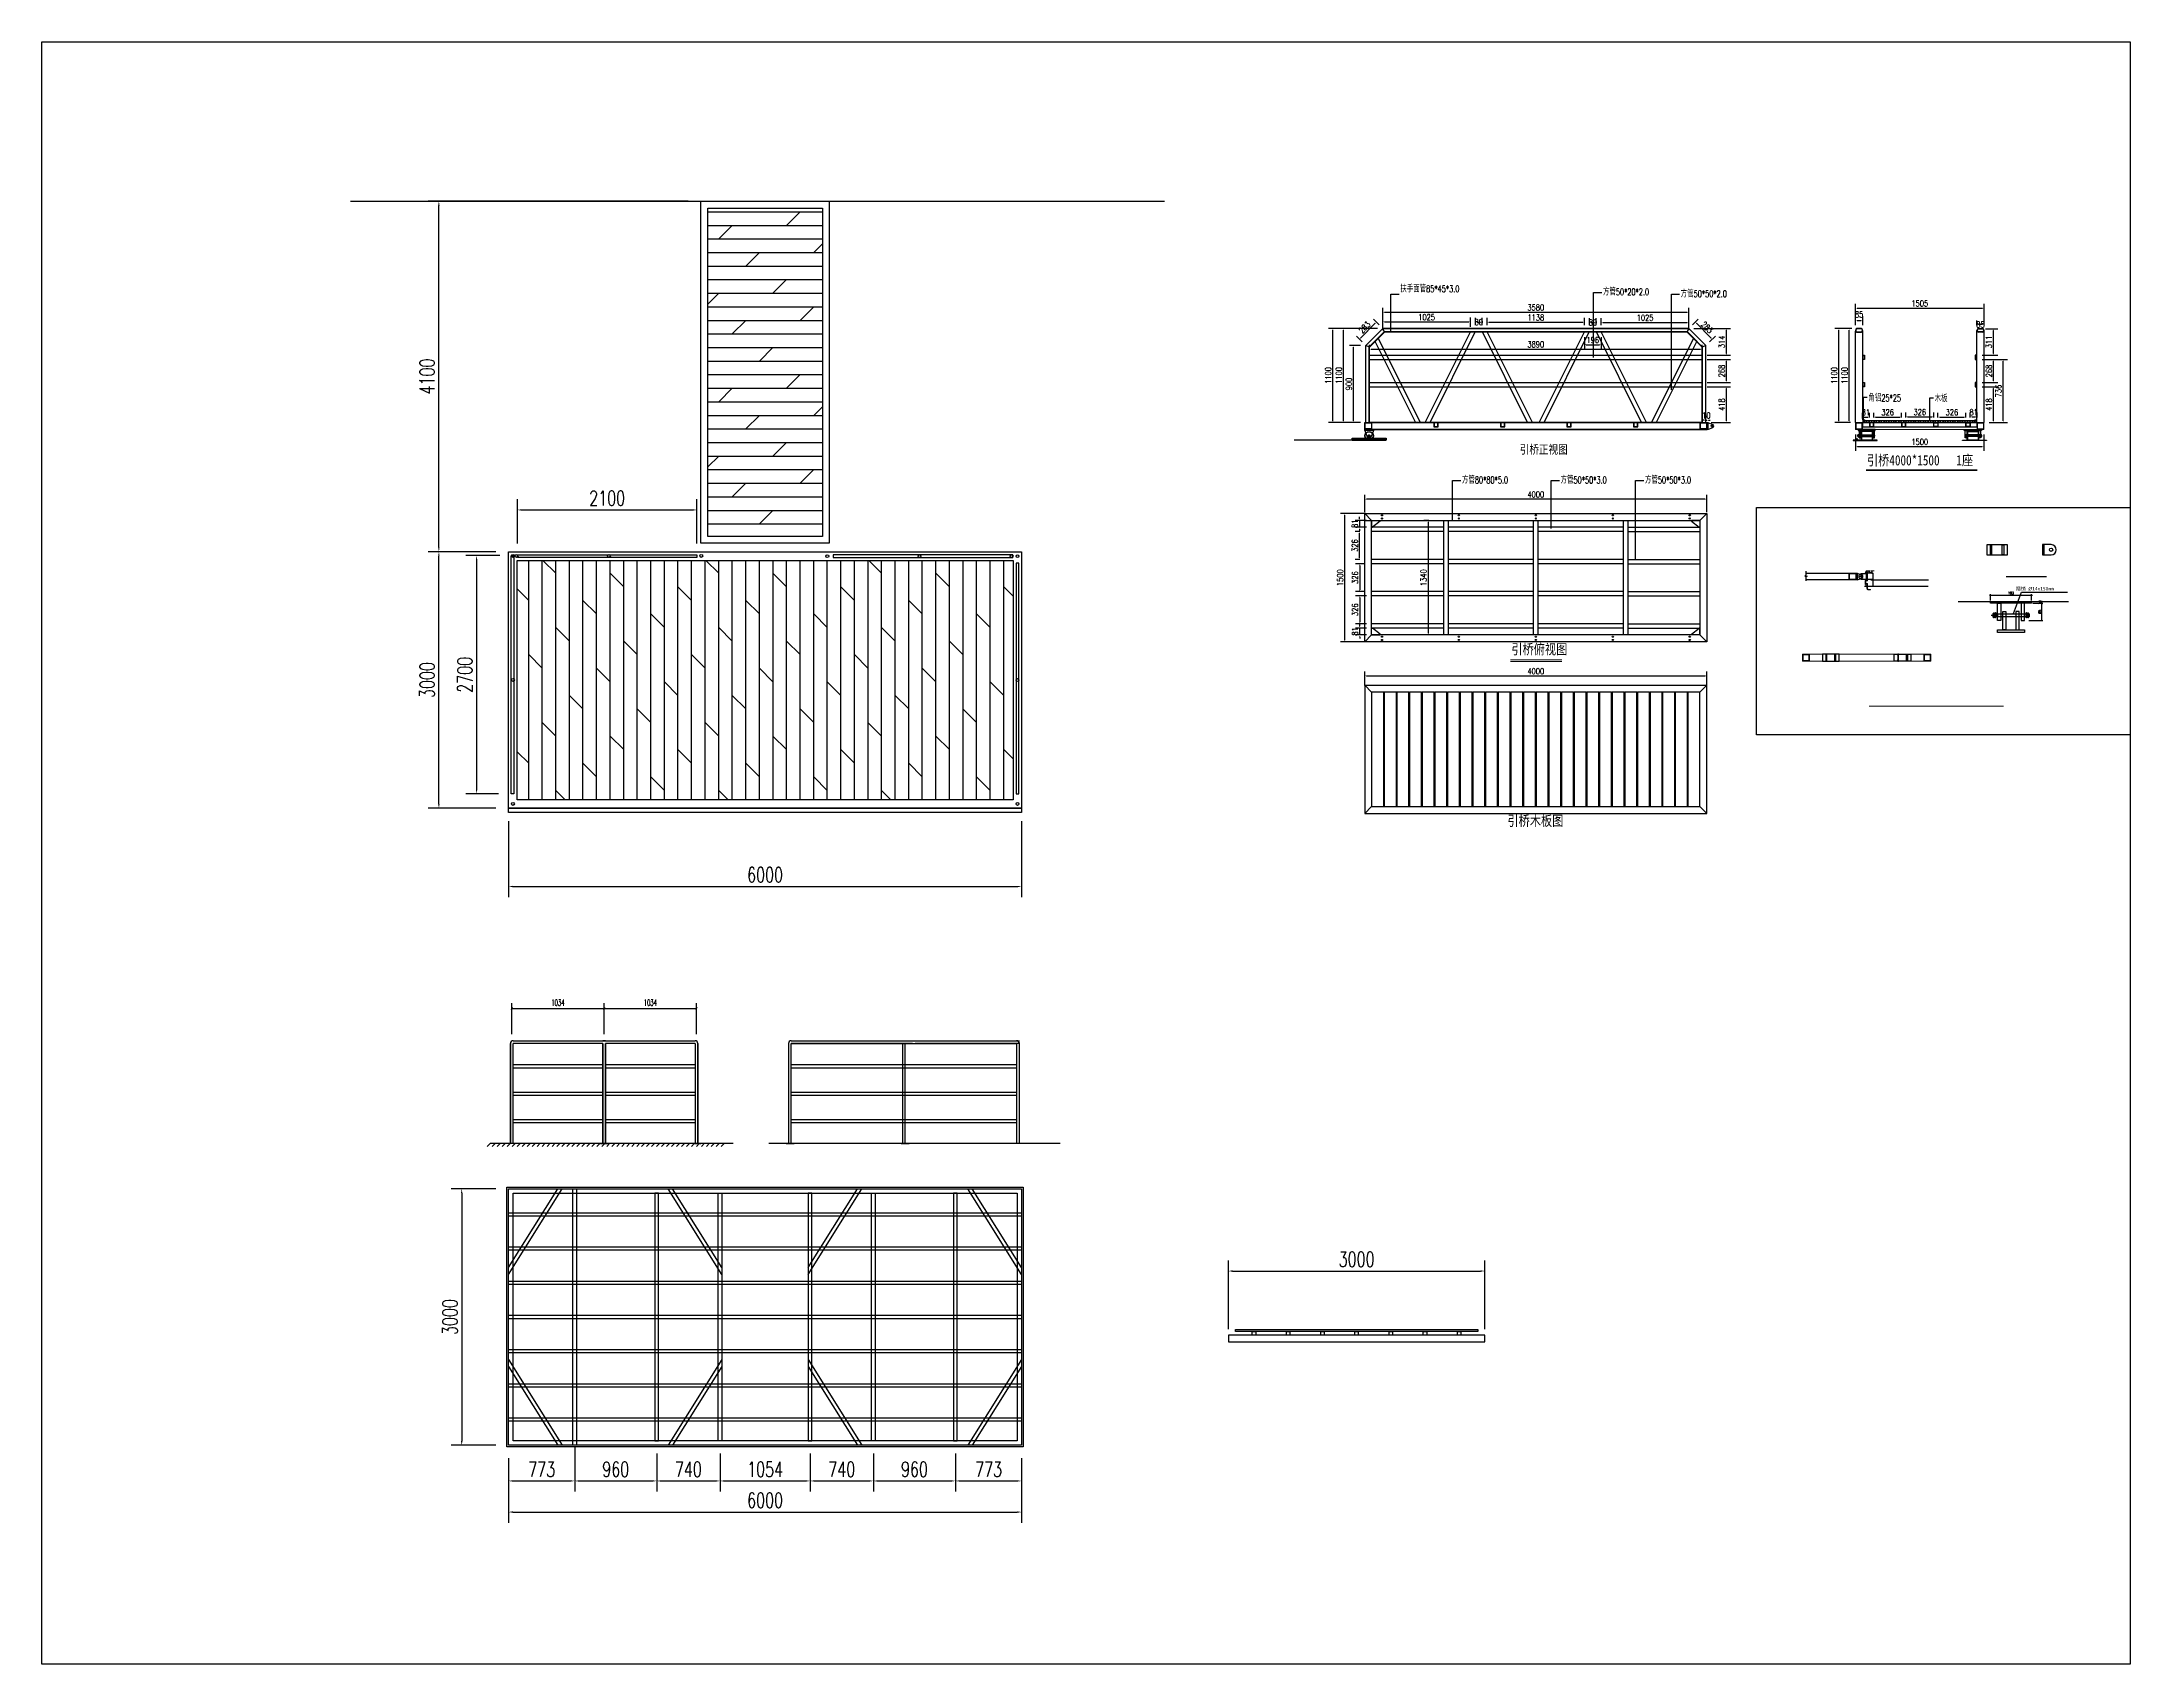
# Model space of a CAD drawing. Header units: millimetres. Extents: x 482615 to 507043, y 486319 to 505296.
import ezdxf
from ezdxf import colors
from ezdxf.entities.mleader import LeaderData, LeaderLine
from ezdxf.math import Vec2, Vec3

# ---------------------------------------------------------------- set-up
doc = ezdxf.new("R2010")
doc.units = ezdxf.units.MM
doc.header["$LTSCALE"] = 1000
for name, pattern in [('ACAD_ISO03W100', [30, 12, -18]), ('CENTER', [2, 1.25, -0.25, 0.25, -0.25]), ('CENTER2', [28.575, 19.05, -3.175, 3.175, -3.175]), ('DASHED2', [0.375, 0.25, -0.125])]:
    doc.linetypes.add(name, pattern=pattern)
doc.layers.add('0 [HR] Dim', color=6, linetype='Continuous', lineweight=13)
doc.layers.add('图框', color=7, linetype='Continuous', lineweight=13)
for name, color, linetype in [('hjh文字', 7, 'Continuous'), ('HR-dimension', 9, 'Continuous'), ('PUB_DIM', 3, 'Continuous'), ('W-_ANTICOLLISION防撞措施', 6, 'Continuous'), ('W-ALUMINUM_FRAME铝架', 30, 'Continuous'), ('W-PLASTIC_RAILINGS塑木栏杆', 6, 'Continuous'), ('W-REVETMENT驳岸', 251, 'Continuous'), ('W-STEEL_FRAME钢架', 3, 'Continuous'), ('W-STEEL_KEEL钢龙骨', 5, 'Continuous'), ('W-WOOD_FLOOR木地板', 30, 'Continuous'), ('铝横梁', 220, 'Continuous')]:
    doc.layers.add(name, color=color, linetype=linetype)
doc.styles.add('-宋体', font='', dxfattribs={"width": 0.8})
doc.styles.add('_TCH_DIM_T3', font='SIMPLEX.shx', dxfattribs={"width": 0.494118, "bigfont": 'GBCBIG.shx'})
doc.styles.add('AIRAL', font='arial.ttf')
doc.styles.add('HZTXT', font='txtw.shx', dxfattribs={"width": 0.8, "bigfont": 'hztxtw.shx'})
doc.styles.get("Standard").update_dxf_attribs({"font": 'simplex.shx', "width": 0.8, "bigfont": 'hztxt.shx'})
doc.styles.add('STANDARD_T3', font='simplex.shx', dxfattribs={"width": 0.7, "bigfont": 'hztxt.shx'})
doc.styles.add('宋体', font='')
doc.styles.get('-宋体').set_extended_font_data('SimSun')
doc.styles.get('宋体').set_extended_font_data('SimSun')
doc.dimstyles.new('03', dxfattribs={"dimscale": 30, "dimtxt": 2.5, "dimasz": 1.2, "dimexe": 1, "dimexo": 1.5, "dimgap": 0.5, "dimtad": 1, "dimdec": 0, "dimzin": 1, "dimdsep": 46, "dimtxsty": 'AIRAL', "dimcen": 1.5, "dimclrd": 256, "dimclre": 256, "dimclrt": 7, "dimadec": 0, "dimazin": 0, "dimtfac": 1, "dimtdec": 0, "dimtix": 1, "dimtmove": 0, "dimatfit": 0, "dimfxl": 1.25, "dimfxlon": 1, "dimlwd": -1, "dimlwe": -1, "dimarcsym": 0})
doc.dimstyles.new('_TCH_ARCH&&25', dxfattribs={"dimtxt": 74.375, "dimasz": 25, "dimexe": 62.5, "dimexo": 75, "dimgap": 31.5625, "dimtad": 1, "dimdec": 0, "dimzin": 0, "dimdsep": 46, "dimtxsty": '_TCH_DIM_T3', "dimblk": 'ARCHTICK', "dimcen": 0.09, "dimclrt": 7, "dimazin": 2, "dimtfac": 1, "dimtdec": 0, "dimtix": 1, "dimtmove": 2, "dimatfit": 3, "dimfxl": 25, "dimtolj": 1, "dimtzin": 0, "dimarcsym": 0})
doc.dimstyles.new('HR-A2-DIM10', dxfattribs={"dimscale": 10, "dimtxt": 3, "dimasz": 1, "dimexe": 1, "dimexo": 1.5, "dimgap": 1, "dimtad": 1, "dimdec": 1, "dimdsep": 46, "dimtxsty": 'HZTXT', "dimblk": 'ARCHTICK', "dimcen": 0, "dimdle": 1, "dimclrd": 256, "dimclre": 256, "dimclrt": 6, "dimadec": 1, "dimazin": 0, "dimtfac": 1, "dimtdec": 1, "dimtix": 1, "dimtmove": 2, "dimatfit": 3, "dimfxl": 15, "dimtolj": 1, "dimtzin": 0, "dimarcsym": 1})
doc.dimstyles.new('W&&20', dxfattribs={"dimtxt": 70, "dimasz": 20, "dimexe": 50, "dimexo": 60, "dimgap": 20, "dimtad": 1, "dimdec": 0, "dimzin": 0, "dimdsep": 46, "dimtxsty": 'STANDARD_T3', "dimcen": 0.09, "dimclrd": 1, "dimclre": 1, "dimclrt": 7, "dimazin": 2, "dimtfac": 1, "dimtdec": 0, "dimtix": 1, "dimtmove": 2, "dimatfit": 3, "dimfxl": 100, "dimtolj": 1, "dimtzin": 0, "dimarcsym": 0})
doc.dimstyles.new('W&&50', dxfattribs={"dimtxt": 175, "dimasz": 50, "dimexe": 125, "dimexo": 150, "dimgap": 50, "dimtad": 1, "dimdec": 0, "dimzin": 0, "dimdsep": 46, "dimtxsty": 'STANDARD_T3', "dimcen": 0.09, "dimclrd": 1, "dimclre": 1, "dimclrt": 7, "dimazin": 2, "dimtfac": 1, "dimtdec": 0, "dimtix": 1, "dimtmove": 2, "dimatfit": 3, "dimfxl": 100, "dimtolj": 1, "dimtzin": 0, "dimarcsym": 0})

# ---------------------------------------------------------------- blocks, each defined once
blk = doc.blocks.new('*D12')
at = {"layer": 'Defpoints', "color": 0, "transparency": 16777216}
for p in [(488075, 491880), (487527, 488880), (488075, 488880)]:
    blk.add_point(p, dxfattribs=at)
at = {"layer": 'W-STEEL_FRAME钢架', "color": 1, "lineweight": -2, "transparency": 16777216}
for p, q in [((487925, 491880), (487402, 491880)), ((487527, 491830), (487527, 488930)), ((487925, 488880), (487402, 488880))]:
    blk.add_line(p, q, dxfattribs=at)
at = {"layer": 'W-STEEL_FRAME钢架', "color": 1, "transparency": 16777216}
for points in [[(487518, 491830), (487535, 491830), (487527, 491880)], [(487518, 488930), (487535, 488930), (487527, 488880)]]:
    blk.add_solid(points, dxfattribs=at)
at = {"layer": 'W-STEEL_FRAME钢架', "color": 7, "transparency": 16777216, "insert": (487389, 490380), "char_height": 175, "attachment_point": 5, "rotation": 90, "style": 'STANDARD_T3'}
blk.add_mtext('\\A1;3000', dxfattribs=at)
blk = doc.blocks.new('*D13')
at = {"layer": 'Defpoints', "color": 0, "transparency": 16777216}
for p in [(488075, 488880), (494075, 488880), (494075, 488099)]:
    blk.add_point(p, dxfattribs=at)
at = {"layer": 'W-STEEL_FRAME钢架', "color": 1, "lineweight": -2, "transparency": 16777216}
for p, q in [((488075, 488730), (488075, 487974)), ((494075, 488730), (494075, 487974)), ((488125, 488099), (494025, 488099))]:
    blk.add_line(p, q, dxfattribs=at)
at = {"layer": 'W-STEEL_FRAME钢架', "color": 1, "transparency": 16777216}
for points in [[(488125, 488108), (488125, 488091), (488075, 488099)], [(494025, 488108), (494025, 488091), (494075, 488099)]]:
    blk.add_solid(points, dxfattribs=at)
at = {"layer": 'W-STEEL_FRAME钢架', "color": 7, "transparency": 16777216, "insert": (491075, 488237), "char_height": 175, "attachment_point": 5, "style": 'STANDARD_T3'}
blk.add_mtext('\\A1;6000', dxfattribs=at)
blk = doc.blocks.new('*D14')
at = {"layer": 'Defpoints', "color": 0, "transparency": 16777216}
for p in [(488075, 488880), (488848, 489008), (488848, 488463)]:
    blk.add_point(p, dxfattribs=at)
at = {"layer": 'W-STEEL_FRAME钢架', "color": 1, "lineweight": -2, "transparency": 16777216}
for p, q in [((488848, 488858), (488848, 488338)), ((488075, 488730), (488075, 488338)), ((488125, 488463), (488798, 488463))]:
    blk.add_line(p, q, dxfattribs=at)
at = {"layer": 'W-STEEL_FRAME钢架', "color": 1, "transparency": 16777216}
for points in [[(488125, 488471), (488125, 488455), (488075, 488463)], [(488798, 488471), (488798, 488455), (488848, 488463)]]:
    blk.add_solid(points, dxfattribs=at)
at = {"layer": 'W-STEEL_FRAME钢架', "color": 7, "transparency": 16777216, "insert": (488462, 488600), "char_height": 175, "attachment_point": 5, "style": 'STANDARD_T3'}
blk.add_mtext('\\A1;773', dxfattribs=at)
blk = doc.blocks.new('*D15')
at = {"layer": 'Defpoints', "color": 0, "transparency": 16777216}
for p in [(488848, 489008), (489808, 488933), (489808, 488463)]:
    blk.add_point(p, dxfattribs=at)
at = {"layer": 'W-STEEL_FRAME钢架', "color": 1, "lineweight": -2, "transparency": 16777216}
for p, q in [((488848, 488858), (488848, 488338)), ((489808, 488783), (489808, 488338)), ((488898, 488463), (489758, 488463))]:
    blk.add_line(p, q, dxfattribs=at)
at = {"layer": 'W-STEEL_FRAME钢架', "color": 1, "transparency": 16777216}
for points in [[(488898, 488471), (488898, 488455), (488848, 488463)], [(489758, 488471), (489758, 488455), (489808, 488463)]]:
    blk.add_solid(points, dxfattribs=at)
at = {"layer": 'W-STEEL_FRAME钢架', "color": 7, "transparency": 16777216, "insert": (489328, 488600), "char_height": 175, "attachment_point": 5, "style": 'STANDARD_T3'}
blk.add_mtext('\\A1;960', dxfattribs=at)
blk = doc.blocks.new('*D16')
at = {"layer": 'Defpoints', "color": 0, "transparency": 16777216}
for p in [(489808, 488933), (490548, 488933), (490548, 488463)]:
    blk.add_point(p, dxfattribs=at)
at = {"layer": 'W-STEEL_FRAME钢架', "color": 1, "lineweight": -2, "transparency": 16777216}
for p, q in [((489808, 488783), (489808, 488338)), ((490548, 488783), (490548, 488338)), ((489858, 488463), (490498, 488463))]:
    blk.add_line(p, q, dxfattribs=at)
at = {"layer": 'W-STEEL_FRAME钢架', "color": 1, "transparency": 16777216}
for points in [[(489858, 488471), (489858, 488455), (489808, 488463)], [(490498, 488471), (490498, 488455), (490548, 488463)]]:
    blk.add_solid(points, dxfattribs=at)
at = {"layer": 'W-STEEL_FRAME钢架', "color": 7, "transparency": 16777216, "insert": (490178, 488600), "char_height": 175, "attachment_point": 5, "style": 'STANDARD_T3'}
blk.add_mtext('\\A1;740', dxfattribs=at)
blk = doc.blocks.new('*D17')
at = {"layer": 'Defpoints', "color": 0, "transparency": 16777216}
for p in [(490548, 488933), (491602, 488933), (491602, 488463)]:
    blk.add_point(p, dxfattribs=at)
at = {"layer": 'W-STEEL_FRAME钢架', "color": 1, "lineweight": -2, "transparency": 16777216}
for p, q in [((490548, 488783), (490548, 488338)), ((491602, 488783), (491602, 488338)), ((490598, 488463), (491552, 488463))]:
    blk.add_line(p, q, dxfattribs=at)
at = {"layer": 'W-STEEL_FRAME钢架', "color": 1, "transparency": 16777216}
for points in [[(490598, 488471), (490598, 488455), (490548, 488463)], [(491552, 488471), (491552, 488455), (491602, 488463)]]:
    blk.add_solid(points, dxfattribs=at)
at = {"layer": 'W-STEEL_FRAME钢架', "color": 7, "transparency": 16777216, "insert": (491075, 488600), "char_height": 175, "attachment_point": 5, "style": 'STANDARD_T3'}
blk.add_mtext('\\A1;1054', dxfattribs=at)
blk = doc.blocks.new('*D18')
at = {"layer": 'Defpoints', "color": 0, "transparency": 16777216}
for p in [(491602, 488933), (492342, 488933), (492342, 488463)]:
    blk.add_point(p, dxfattribs=at)
at = {"layer": 'W-STEEL_FRAME钢架', "color": 1, "lineweight": -2, "transparency": 16777216}
for p, q in [((491602, 488783), (491602, 488338)), ((492342, 488783), (492342, 488338)), ((491652, 488463), (492292, 488463))]:
    blk.add_line(p, q, dxfattribs=at)
at = {"layer": 'W-STEEL_FRAME钢架', "color": 1, "transparency": 16777216}
for points in [[(491652, 488471), (491652, 488455), (491602, 488463)], [(492292, 488471), (492292, 488455), (492342, 488463)]]:
    blk.add_solid(points, dxfattribs=at)
at = {"layer": 'W-STEEL_FRAME钢架', "color": 7, "transparency": 16777216, "insert": (491972, 488600), "char_height": 175, "attachment_point": 5, "style": 'STANDARD_T3'}
blk.add_mtext('\\A1;740', dxfattribs=at)
blk = doc.blocks.new('*D19')
at = {"layer": 'Defpoints', "color": 0, "transparency": 16777216}
for p in [(492342, 488933), (493302, 488933), (493302, 488463)]:
    blk.add_point(p, dxfattribs=at)
at = {"layer": 'W-STEEL_FRAME钢架', "color": 1, "lineweight": -2, "transparency": 16777216}
for p, q in [((492342, 488783), (492342, 488338)), ((493302, 488783), (493302, 488338)), ((492392, 488463), (493252, 488463))]:
    blk.add_line(p, q, dxfattribs=at)
at = {"layer": 'W-STEEL_FRAME钢架', "color": 1, "transparency": 16777216}
for points in [[(492392, 488471), (492392, 488455), (492342, 488463)], [(493252, 488471), (493252, 488455), (493302, 488463)]]:
    blk.add_solid(points, dxfattribs=at)
at = {"layer": 'W-STEEL_FRAME钢架', "color": 7, "transparency": 16777216, "insert": (492822, 488600), "char_height": 175, "attachment_point": 5, "style": 'STANDARD_T3'}
blk.add_mtext('\\A1;960', dxfattribs=at)
blk = doc.blocks.new('*D20')
at = {"layer": 'Defpoints', "color": 0, "transparency": 16777216}
for p in [(493302, 488933), (494075, 488880), (494075, 488463)]:
    blk.add_point(p, dxfattribs=at)
at = {"layer": 'W-STEEL_FRAME钢架', "color": 1, "lineweight": -2, "transparency": 16777216}
for p, q in [((493302, 488783), (493302, 488338)), ((494075, 488730), (494075, 488338)), ((493352, 488463), (494025, 488463))]:
    blk.add_line(p, q, dxfattribs=at)
at = {"layer": 'W-STEEL_FRAME钢架', "color": 1, "transparency": 16777216}
for points in [[(493352, 488471), (493352, 488455), (493302, 488463)], [(494025, 488471), (494025, 488455), (494075, 488463)]]:
    blk.add_solid(points, dxfattribs=at)
at = {"layer": 'W-STEEL_FRAME钢架', "color": 7, "transparency": 16777216, "insert": (493689, 488600), "char_height": 175, "attachment_point": 5, "style": 'STANDARD_T3'}
blk.add_mtext('\\A1;773', dxfattribs=at)
blk = doc.blocks.new('*U24')
at = {"layer": 'W-STEEL_KEEL钢龙骨'}
blk.add_lwpolyline([(-20, 20), (20, 20), (20, -20), (-20, -20)], close=True, dxfattribs=at)
blk = doc.blocks.new('*U25')
at = {"layer": 'W-STEEL_KEEL钢龙骨', "color": 0, "linetype": 'ByBlock', "lineweight": -2, "transparency": 16777216}
for p in [(0, 0), (400, 0), (800, 0), (1200, 0), (1600, 0), (2000, 0), (2400, 0)]:
    blk.add_blockref('*U24', p, dxfattribs=at)
blk = doc.blocks.new('*D29')
at = {"layer": 'Defpoints', "color": 0, "transparency": 16777216}
for p in [(487260, 499331), (488075, 499331), (488075, 496331)]:
    blk.add_point(p, dxfattribs=at)
at = {"layer": 'PUB_DIM', "color": 1, "lineweight": -2, "transparency": 16777216}
for p, q in [((487925, 499331), (487135, 499331)), ((487260, 496381), (487260, 499281)), ((487925, 496331), (487135, 496331))]:
    blk.add_line(p, q, dxfattribs=at)
at = {"layer": 'PUB_DIM', "color": 1, "transparency": 16777216}
for points in [[(487251, 499281), (487268, 499281), (487260, 499331)], [(487251, 496381), (487268, 496381), (487260, 496331)]]:
    blk.add_solid(points, dxfattribs=at)
at = {"layer": 'PUB_DIM', "color": 7, "transparency": 16777216, "insert": (487122, 497831), "char_height": 175, "attachment_point": 5, "rotation": 90, "style": 'STANDARD_T3'}
blk.add_mtext('\\A1;3000', dxfattribs=at)
blk = doc.blocks.new('*D30')
at = {"layer": 'Defpoints', "color": 0, "transparency": 16777216}
for p in [(487260, 503431), (490325, 503431), (488075, 499331)]:
    blk.add_point(p, dxfattribs=at)
at = {"layer": 'PUB_DIM', "color": 1, "lineweight": -2, "transparency": 16777216}
for p, q in [((490175, 503431), (487135, 503431)), ((487260, 499381), (487260, 503381)), ((487925, 499331), (487135, 499331))]:
    blk.add_line(p, q, dxfattribs=at)
at = {"layer": 'PUB_DIM', "color": 1, "transparency": 16777216}
for points in [[(487251, 503381), (487268, 503381), (487260, 503431)], [(487251, 499381), (487268, 499381), (487260, 499331)]]:
    blk.add_solid(points, dxfattribs=at)
at = {"layer": 'PUB_DIM', "color": 7, "transparency": 16777216, "insert": (487122, 501381), "char_height": 175, "attachment_point": 5, "rotation": 90, "style": 'STANDARD_T3'}
blk.add_mtext('\\A1;4100', dxfattribs=at)
blk = doc.blocks.new('*D31')
at = {"layer": 'Defpoints', "color": 0, "transparency": 16777216}
for p in [(488075, 496331), (494075, 496331), (494075, 495415)]:
    blk.add_point(p, dxfattribs=at)
at = {"layer": 'PUB_DIM', "color": 1, "lineweight": -2, "transparency": 16777216}
for p, q in [((488075, 496181), (488075, 495290)), ((494075, 496181), (494075, 495290)), ((488125, 495415), (494025, 495415))]:
    blk.add_line(p, q, dxfattribs=at)
at = {"layer": 'PUB_DIM', "color": 1, "transparency": 16777216}
for points in [[(488125, 495424), (488125, 495407), (488075, 495415)], [(494025, 495424), (494025, 495407), (494075, 495415)]]:
    blk.add_solid(points, dxfattribs=at)
at = {"layer": 'PUB_DIM', "color": 7, "transparency": 16777216, "insert": (491075, 495553), "char_height": 175, "attachment_point": 5, "style": 'STANDARD_T3'}
blk.add_mtext('\\A1;6000', dxfattribs=at)
blk = doc.blocks.new('*D33')
at = {"layer": 'Defpoints', "color": 0, "transparency": 16777216}
for p in [(490278, 499820), (488178, 499279), (490278, 499279)]:
    blk.add_point(p, dxfattribs=at)
at = {"layer": 'PUB_DIM', "color": 1, "lineweight": -2, "transparency": 16777216}
for p, q in [((488178, 499429), (488178, 499945)), ((488228, 499820), (490228, 499820)), ((490278, 499429), (490278, 499945))]:
    blk.add_line(p, q, dxfattribs=at)
at = {"layer": 'PUB_DIM', "color": 1, "transparency": 16777216}
for points in [[(488228, 499829), (488228, 499812), (488178, 499820)], [(490228, 499829), (490228, 499812), (490278, 499820)]]:
    blk.add_solid(points, dxfattribs=at)
at = {"layer": 'PUB_DIM', "color": 7, "transparency": 16777216, "insert": (489228, 499958), "char_height": 175, "attachment_point": 5, "style": 'STANDARD_T3'}
blk.add_mtext('\\A1;2100', dxfattribs=at)
blk = doc.blocks.new('*D34')
at = {"layer": 'Defpoints', "color": 0, "transparency": 16777216}
for p in [(488122, 499286), (487701, 496499), (488106, 496499)]:
    blk.add_point(p, dxfattribs=at)
at = {"layer": 'PUB_DIM', "color": 1, "lineweight": -2, "transparency": 16777216}
for p, q in [((487972, 499286), (487576, 499286)), ((487701, 499236), (487701, 496549)), ((487956, 496499), (487576, 496499))]:
    blk.add_line(p, q, dxfattribs=at)
at = {"layer": 'PUB_DIM', "color": 1, "transparency": 16777216}
for points in [[(487693, 499236), (487709, 499236), (487701, 499286)], [(487693, 496549), (487709, 496549), (487701, 496499)]]:
    blk.add_solid(points, dxfattribs=at)
at = {"layer": 'PUB_DIM', "color": 7, "transparency": 16777216, "insert": (487564, 497892), "char_height": 175, "attachment_point": 5, "rotation": 90, "style": 'STANDARD_T3'}
blk.add_mtext('\\A1;2700', dxfattribs=at)
blk = doc.blocks.new('*D36')
at = {"layer": 'Defpoints', "color": 0, "transparency": 16777216}
for p in [(499494, 490918), (496494, 490090), (499494, 490090)]:
    blk.add_point(p, dxfattribs=at)
at = {"layer": 'PUB_DIM', "color": 1, "lineweight": -2, "transparency": 16777216}
for p, q in [((496494, 490240), (496494, 491043)), ((499494, 490240), (499494, 491043)), ((496544, 490918), (499444, 490918))]:
    blk.add_line(p, q, dxfattribs=at)
at = {"layer": 'PUB_DIM', "color": 1, "transparency": 16777216}
for points in [[(496544, 490927), (496544, 490910), (496494, 490918)], [(499444, 490927), (499444, 490910), (499494, 490918)]]:
    blk.add_solid(points, dxfattribs=at)
at = {"layer": 'PUB_DIM', "color": 7, "transparency": 16777216, "insert": (497994, 491056), "char_height": 175, "attachment_point": 5, "style": 'STANDARD_T3'}
blk.add_mtext('\\A1;3000', dxfattribs=at)
blk = doc.blocks.new('*U37')
at = {"layer": 'W-STEEL_KEEL钢龙骨'}
blk.add_lwpolyline([(-3000, 20), (3000, 20), (3000, -20), (-3000, -20)], close=True, dxfattribs=at)
blk = doc.blocks.new('*U38')
at = {"layer": 'W-STEEL_KEEL钢龙骨', "color": 0, "linetype": 'ByBlock', "lineweight": -2, "transparency": 16777216}
for p in [(0, 2400), (0, 2000), (0, 1600), (0, 1200), (0, 800), (0, 400), (0, 0)]:
    blk.add_blockref('*U37', p, dxfattribs=at)
blk = doc.blocks.new('*D48')
at = {"color": 1, "lineweight": -2, "transparency": 16777216}
for p, q in [((498097, 499778), (497806, 499778)), ((497856, 498298), (497856, 499758)), ((498097, 498278), (497806, 498278))]:
    blk.add_line(p, q, dxfattribs=at)
at = {"color": 1, "transparency": 16777216}
for points in [[(497853, 499758), (497859, 499758), (497856, 499778)], [(497853, 498298), (497859, 498298), (497856, 498278)]]:
    blk.add_solid(points, dxfattribs=at)
at = {"layer": 'Defpoints', "color": 0, "transparency": 16777216}
for p in [(497856, 499778), (498157, 499778), (498157, 498278)]:
    blk.add_point(p, dxfattribs=at)
at = {"color": 7, "transparency": 16777216, "insert": (497801, 499028), "char_height": 70, "attachment_point": 5, "rotation": 90, "style": 'STANDARD_T3'}
blk.add_mtext('\\A1;1500', dxfattribs=at)
blk = doc.blocks.new('*D49')
at = {"color": 1, "lineweight": -2, "transparency": 16777216}
for p, q in [((498090, 499795), (498090, 499997)), ((502070, 499947), (498110, 499947)), ((502090, 499795), (502090, 499997))]:
    blk.add_line(p, q, dxfattribs=at)
at = {"color": 1, "transparency": 16777216}
for points in [[(498110, 499950), (498110, 499943), (498090, 499947)], [(502070, 499950), (502070, 499943), (502090, 499947)]]:
    blk.add_solid(points, dxfattribs=at)
at = {"layer": 'Defpoints', "color": 0, "transparency": 16777216}
for p in [(498090, 499947), (498090, 499735), (502090, 499735)]:
    blk.add_point(p, dxfattribs=at)
at = {"color": 7, "transparency": 16777216, "insert": (500090, 500002), "char_height": 70, "attachment_point": 5, "style": 'STANDARD_T3'}
blk.add_mtext('\\A1;4000', dxfattribs=at)
blk = doc.blocks.new('滚轮支架 -left')
for p, q in [((-50, 10), (-22, 81)), ((50, 10), (22, 81))]:
    blk.add_line(p, q)
at = {"color": 3, "linetype": 'CENTER2'}
for p, q in [((-15, 70), (15, 70)), ((0, 85), (0, 55))]:
    blk.add_line(p, q, dxfattribs=at)
blk.add_lwpolyline([(-50, 10), (50, 10), (50, -5), (-50, -5)], close=True)
blk.add_circle((0, 70), 11)
blk.add_arc((0, 70), 25, 26.1956, 153.8044)
blk = doc.blocks.new('滚轮')
for radius in [50, 47, 12.2, 10.3]:
    blk.add_circle((0, 0), radius)
blk = doc.blocks.new('*D73')
at = {"color": 1, "lineweight": -2, "transparency": 16777216}
for p, q in [((498040, 501743), (497909, 501743)), ((497959, 500863), (497959, 501723)), ((498040, 500843), (497909, 500843))]:
    blk.add_line(p, q, dxfattribs=at)
at = {"color": 1, "transparency": 16777216}
for points in [[(497955, 501723), (497962, 501723), (497959, 501743)], [(497955, 500863), (497962, 500863), (497959, 500843)]]:
    blk.add_solid(points, dxfattribs=at)
at = {"layer": 'Defpoints', "color": 0, "transparency": 16777216}
for p in [(497959, 501743), (498100, 501743), (498100, 500843)]:
    blk.add_point(p, dxfattribs=at)
at = {"color": 7, "transparency": 16777216, "insert": (497904, 501293), "char_height": 70, "attachment_point": 5, "rotation": 90, "style": 'STANDARD_T3'}
blk.add_mtext('\\A1;900', dxfattribs=at)
blk = doc.blocks.new('*D74')
at = {"color": 1, "lineweight": -2, "transparency": 16777216}
for p, q in [((498040, 501831), (498212, 502003)), ((498258, 501986), (498191, 502053)), ((498058, 501786), (497991, 501853))]:
    blk.add_line(p, q, dxfattribs=at)
at = {"color": 1, "transparency": 16777216}
for points in [[(498210, 502005), (498215, 502001), (498226, 502017)], [(498038, 501834), (498043, 501829), (498026, 501817)]]:
    blk.add_solid(points, dxfattribs=at)
at = {"layer": 'Defpoints', "color": 0, "transparency": 16777216}
for p in [(498226, 502017), (498100, 501743), (498300, 501943)]:
    blk.add_point(p, dxfattribs=at)
at = {"color": 7, "transparency": 16777216, "insert": (498087, 501956), "char_height": 70, "attachment_point": 5, "rotation": 45, "style": 'STANDARD_T3'}
blk.add_mtext('\\A1;283', dxfattribs=at)
blk = doc.blocks.new('*D75')
at = {"color": 1, "lineweight": -2, "transparency": 16777216}
for p, q in [((501923, 501986), (501990, 502053)), ((502140, 501831), (501969, 502003)), ((502123, 501786), (502190, 501853))]:
    blk.add_line(p, q, dxfattribs=at)
at = {"color": 1, "transparency": 16777216}
for points in [[(501971, 502005), (501966, 502001), (501954, 502017)], [(502143, 501834), (502138, 501829), (502154, 501817)]]:
    blk.add_solid(points, dxfattribs=at)
at = {"layer": 'Defpoints', "color": 0, "transparency": 16777216}
for p in [(501954, 502017), (501880, 501943), (502080, 501743)]:
    blk.add_point(p, dxfattribs=at)
at = {"color": 7, "transparency": 16777216, "insert": (502093, 501956), "char_height": 70, "attachment_point": 5, "rotation": 315, "style": 'STANDARD_T3'}
blk.add_mtext('\\A1;283', dxfattribs=at)
blk = doc.blocks.new('*D50')
at = {"color": 1, "lineweight": -2, "transparency": 16777216}
for p, q in [((498300, 501925), (498300, 502183)), ((498320, 502133), (501860, 502133)), ((501880, 501925), (501880, 502183))]:
    blk.add_line(p, q, dxfattribs=at)
at = {"color": 1, "transparency": 16777216}
for points in [[(498320, 502137), (498320, 502130), (498300, 502133)], [(501860, 502137), (501860, 502130), (501880, 502133)]]:
    blk.add_solid(points, dxfattribs=at)
at = {"layer": 'Defpoints', "color": 0, "transparency": 16777216}
for p in [(501880, 502133), (498300, 501865), (501880, 501865)]:
    blk.add_point(p, dxfattribs=at)
at = {"color": 7, "transparency": 16777216, "insert": (500090, 502188), "char_height": 70, "attachment_point": 5, "style": 'STANDARD_T3'}
blk.add_mtext('\\A1;3580', dxfattribs=at)
blk = doc.blocks.new('*D51')
at = {"color": 1, "lineweight": -2, "transparency": 16777216}
for p, q in [((498091, 499191), (497980, 499191)), ((498030, 499171), (498030, 498886)), ((498089, 498866), (497980, 498866))]:
    blk.add_line(p, q, dxfattribs=at)
at = {"color": 1, "transparency": 16777216}
for points in [[(498026, 499171), (498033, 499171), (498030, 499191)], [(498026, 498886), (498033, 498886), (498030, 498866)]]:
    blk.add_solid(points, dxfattribs=at)
at = {"layer": 'Defpoints', "color": 0, "transparency": 16777216}
for p in [(498151, 499191), (498030, 498866), (498149, 498866)]:
    blk.add_point(p, dxfattribs=at)
at = {"color": 7, "transparency": 16777216, "insert": (497975, 499029), "char_height": 70, "attachment_point": 5, "rotation": 90, "style": 'STANDARD_T3'}
blk.add_mtext('\\A1;326', dxfattribs=at)
blk = doc.blocks.new('*D52')
at = {"color": 1, "lineweight": -2, "transparency": 16777216}
for p, q in [((498110, 498816), (497980, 498816)), ((498030, 498796), (498030, 498509)), ((498110, 498489), (497980, 498489))]:
    blk.add_line(p, q, dxfattribs=at)
at = {"color": 1, "transparency": 16777216}
for points in [[(498026, 498796), (498033, 498796), (498030, 498816)], [(498026, 498509), (498033, 498509), (498030, 498489)]]:
    blk.add_solid(points, dxfattribs=at)
at = {"layer": 'Defpoints', "color": 0, "transparency": 16777216}
for p in [(498170, 498816), (498030, 498489), (498170, 498489)]:
    blk.add_point(p, dxfattribs=at)
at = {"color": 7, "transparency": 16777216, "insert": (497975, 498653), "char_height": 70, "attachment_point": 5, "rotation": 90, "style": 'STANDARD_T3'}
blk.add_mtext('\\A1;326', dxfattribs=at)
blk = doc.blocks.new('*D53')
at = {"color": 1, "lineweight": -2, "transparency": 16777216}
for p, q in [((498030, 499567), (497978, 499567)), ((498028, 499261), (498028, 499547)), ((498030, 499241), (497978, 499241))]:
    blk.add_line(p, q, dxfattribs=at)
at = {"color": 1, "transparency": 16777216}
for points in [[(498024, 499547), (498031, 499547), (498028, 499567)], [(498024, 499261), (498031, 499261), (498028, 499241)]]:
    blk.add_solid(points, dxfattribs=at)
at = {"layer": 'Defpoints', "color": 0, "transparency": 16777216}
for p in [(498028, 499567), (498090, 499567), (498090, 499241)]:
    blk.add_point(p, dxfattribs=at)
at = {"color": 7, "transparency": 16777216, "insert": (497973, 499404), "char_height": 70, "attachment_point": 5, "rotation": 90, "style": 'STANDARD_T3'}
blk.add_mtext('\\A1;326', dxfattribs=at)
blk = doc.blocks.new('*D54')
at = {"color": 1, "lineweight": -2, "transparency": 16777216}
for p, q in [((498240, 501943), (497667, 501943)), ((497717, 500863), (497717, 501923)), ((498030, 500843), (497667, 500843))]:
    blk.add_line(p, q, dxfattribs=at)
at = {"color": 1, "transparency": 16777216}
for points in [[(497714, 501923), (497721, 501923), (497717, 501943)], [(497714, 500863), (497721, 500863), (497717, 500843)]]:
    blk.add_solid(points, dxfattribs=at)
at = {"layer": 'Defpoints', "color": 0, "transparency": 16777216}
for p in [(497717, 501943), (498300, 501943), (498090, 500843)]:
    blk.add_point(p, dxfattribs=at)
at = {"color": 7, "transparency": 16777216, "insert": (497662, 501393), "char_height": 70, "attachment_point": 5, "rotation": 90, "style": 'STANDARD_T3'}
blk.add_mtext('\\A1;1100', dxfattribs=at)
blk = doc.blocks.new('*D76')
at = {"color": 1, "lineweight": -2, "transparency": 16777216}
for p, q in [((502060, 500871), (502040, 500871)), ((502080, 500903), (502080, 500921)), ((502080, 500871), (502090, 500871)), ((502090, 500903), (502090, 500921)), ((502110, 500871), (502130, 500871))]:
    blk.add_line(p, q, dxfattribs=at)
at = {"color": 1, "transparency": 16777216}
for points in [[(502060, 500875), (502060, 500868), (502080, 500871)], [(502110, 500875), (502110, 500868), (502090, 500871)]]:
    blk.add_solid(points, dxfattribs=at)
at = {"layer": 'Defpoints', "color": 0, "transparency": 16777216}
for p in [(502080, 500843), (502090, 500871), (502090, 500843)]:
    blk.add_point(p, dxfattribs=at)
at = {"color": 7, "transparency": 16777216, "insert": (502085, 500926), "char_height": 70, "attachment_point": 5, "style": 'STANDARD_T3'}
blk.add_mtext('\\A1;10', dxfattribs=at)
blk = doc.blocks.new('*D77')
at = {"color": 1, "lineweight": -2, "transparency": 16777216}
for p, q in [((502095, 501261), (502369, 501261)), ((502319, 500863), (502319, 501241)), ((502140, 500843), (502369, 500843))]:
    blk.add_line(p, q, dxfattribs=at)
at = {"color": 1, "transparency": 16777216}
for points in [[(502315, 501241), (502322, 501241), (502319, 501261)], [(502315, 500863), (502322, 500863), (502319, 500843)]]:
    blk.add_solid(points, dxfattribs=at)
at = {"layer": 'Defpoints', "color": 0, "transparency": 16777216}
for p in [(502035, 501261), (502319, 501261), (502080, 500843)]:
    blk.add_point(p, dxfattribs=at)
at = {"color": 7, "transparency": 16777216, "insert": (502264, 501052), "char_height": 70, "attachment_point": 5, "rotation": 90, "style": 'STANDARD_T3'}
blk.add_mtext('\\A1;418', dxfattribs=at)
blk = doc.blocks.new('*D78')
at = {"color": 1, "lineweight": -2, "transparency": 16777216}
for p, q in [((502095, 501579), (502369, 501579)), ((502319, 501331), (502319, 501559)), ((502095, 501311), (502369, 501311))]:
    blk.add_line(p, q, dxfattribs=at)
at = {"color": 1, "transparency": 16777216}
for points in [[(502315, 501559), (502322, 501559), (502319, 501579)], [(502315, 501331), (502322, 501331), (502319, 501311)]]:
    blk.add_solid(points, dxfattribs=at)
at = {"layer": 'Defpoints', "color": 0, "transparency": 16777216}
for p in [(502035, 501579), (502319, 501579), (502035, 501311)]:
    blk.add_point(p, dxfattribs=at)
at = {"color": 7, "transparency": 16777216, "insert": (502264, 501445), "char_height": 70, "attachment_point": 5, "rotation": 90, "style": 'STANDARD_T3'}
blk.add_mtext('\\A1;268', dxfattribs=at)
blk = doc.blocks.new('*D79')
at = {"color": 1, "lineweight": -2, "transparency": 16777216}
for p, q in [((501940, 501943), (502369, 501943)), ((502319, 501649), (502319, 501923)), ((502095, 501629), (502369, 501629))]:
    blk.add_line(p, q, dxfattribs=at)
at = {"color": 1, "transparency": 16777216}
for points in [[(502315, 501923), (502322, 501923), (502319, 501943)], [(502315, 501649), (502322, 501649), (502319, 501629)]]:
    blk.add_solid(points, dxfattribs=at)
at = {"layer": 'Defpoints', "color": 0, "transparency": 16777216}
for p in [(501880, 501943), (502319, 501943), (502035, 501629)]:
    blk.add_point(p, dxfattribs=at)
at = {"color": 7, "transparency": 16777216, "insert": (502264, 501786), "char_height": 70, "attachment_point": 5, "rotation": 90, "style": 'STANDARD_T3'}
blk.add_mtext('\\A1;314', dxfattribs=at)
blk = doc.blocks.new('*D55')
at = {"color": 1, "lineweight": -2, "transparency": 16777216}
for p, q in [((498110, 498439), (497980, 498439)), ((498110, 498358), (497980, 498358)), ((498030, 498459), (498030, 498479)), ((498030, 498358), (498030, 498439)), ((498030, 498338), (498030, 498318))]:
    blk.add_line(p, q, dxfattribs=at)
at = {"color": 1, "transparency": 16777216}
for points in [[(498026, 498459), (498033, 498459), (498030, 498439)], [(498026, 498338), (498033, 498338), (498030, 498358)]]:
    blk.add_solid(points, dxfattribs=at)
at = {"layer": 'Defpoints', "color": 0, "transparency": 16777216}
for p in [(498030, 498439), (498170, 498439), (498170, 498358)]:
    blk.add_point(p, dxfattribs=at)
at = {"color": 7, "transparency": 16777216, "insert": (497975, 498399), "char_height": 70, "attachment_point": 5, "rotation": 90, "style": 'STANDARD_T3'}
blk.add_mtext('\\A1;81', dxfattribs=at)
blk = doc.blocks.new('*D56')
at = {"color": 1, "lineweight": -2, "transparency": 16777216}
for p, q in [((498110, 499698), (497978, 499698)), ((498110, 499617), (497978, 499617)), ((498028, 499718), (498028, 499738)), ((498028, 499698), (498028, 499617)), ((498028, 499597), (498028, 499577))]:
    blk.add_line(p, q, dxfattribs=at)
at = {"color": 1, "transparency": 16777216}
for points in [[(498024, 499718), (498031, 499718), (498028, 499698)], [(498024, 499597), (498031, 499597), (498028, 499617)]]:
    blk.add_solid(points, dxfattribs=at)
at = {"layer": 'Defpoints', "color": 0, "transparency": 16777216}
for p in [(498028, 499617), (498170, 499698), (498170, 499617)]:
    blk.add_point(p, dxfattribs=at)
at = {"color": 7, "transparency": 16777216, "insert": (497973, 499658), "char_height": 70, "attachment_point": 5, "rotation": 90, "style": 'STANDARD_T3'}
blk.add_mtext('\\A1;81', dxfattribs=at)
blk = doc.blocks.new('*D80')
at = {"color": 1, "lineweight": -2, "transparency": 16777216}
for p, q in [((498240, 501943), (497791, 501943)), ((497841, 500863), (497841, 501923)), ((498040, 500843), (497791, 500843))]:
    blk.add_line(p, q, dxfattribs=at)
at = {"color": 1, "transparency": 16777216}
for points in [[(497838, 501923), (497844, 501923), (497841, 501943)], [(497838, 500863), (497844, 500863), (497841, 500843)]]:
    blk.add_solid(points, dxfattribs=at)
at = {"layer": 'Defpoints', "color": 0, "transparency": 16777216}
for p in [(497841, 501943), (498300, 501943), (498100, 500843)]:
    blk.add_point(p, dxfattribs=at)
at = {"color": 7, "transparency": 16777216, "insert": (497786, 501393), "char_height": 70, "attachment_point": 5, "rotation": 90, "style": 'STANDARD_T3'}
blk.add_mtext('\\A1;1100', dxfattribs=at)
blk = doc.blocks.new('*D57')
at = {"color": 1, "lineweight": -2, "transparency": 16777216}
for p, q in [((503771, 501943), (503586, 501943)), ((503636, 500863), (503636, 501923)), ((503771, 500843), (503586, 500843))]:
    blk.add_line(p, q, dxfattribs=at)
at = {"color": 1, "transparency": 16777216}
for points in [[(503632, 501923), (503639, 501923), (503636, 501943)], [(503632, 500863), (503639, 500863), (503636, 500843)]]:
    blk.add_solid(points, dxfattribs=at)
at = {"layer": 'Defpoints', "color": 0, "transparency": 16777216}
for p in [(503636, 501943), (503831, 501943), (503831, 500843)]:
    blk.add_point(p, dxfattribs=at)
at = {"color": 7, "transparency": 16777216, "insert": (503581, 501393), "char_height": 70, "attachment_point": 5, "rotation": 90, "style": 'STANDARD_T3'}
blk.add_mtext('\\A1;1100', dxfattribs=at)
blk = doc.blocks.new('*D81')
at = {"color": 1, "lineweight": -2, "transparency": 16777216}
for p, q in [((503786, 501943), (503707, 501943)), ((503757, 500863), (503757, 501923)), ((503769, 500843), (503707, 500843))]:
    blk.add_line(p, q, dxfattribs=at)
at = {"color": 1, "transparency": 16777216}
for points in [[(503754, 501923), (503760, 501923), (503757, 501943)], [(503754, 500863), (503760, 500863), (503757, 500843)]]:
    blk.add_solid(points, dxfattribs=at)
at = {"layer": 'Defpoints', "color": 0, "transparency": 16777216}
for p in [(503757, 501943), (503846, 501943), (503829, 500843)]:
    blk.add_point(p, dxfattribs=at)
at = {"color": 7, "transparency": 16777216, "insert": (503702, 501393), "char_height": 70, "attachment_point": 5, "rotation": 90, "style": 'STANDARD_T3'}
blk.add_mtext('\\A1;1100', dxfattribs=at)
blk = doc.blocks.new('*D58')
at = {"color": 1, "lineweight": -2, "transparency": 16777216}
for p, q in [((503829, 501981), (503829, 502085)), ((503849, 502035), (503894, 502035)), ((503914, 501981), (503914, 502085))]:
    blk.add_line(p, q, dxfattribs=at)
at = {"color": 1, "transparency": 16777216}
for points in [[(503849, 502038), (503849, 502032), (503829, 502035)], [(503894, 502038), (503894, 502032), (503914, 502035)]]:
    blk.add_solid(points, dxfattribs=at)
at = {"layer": 'Defpoints', "color": 0, "transparency": 16777216}
for p in [(503914, 502035), (503829, 501921), (503914, 501921)]:
    blk.add_point(p, dxfattribs=at)
at = {"color": 7, "transparency": 16777216, "insert": (503871, 502108), "char_height": 70, "attachment_point": 5, "style": 'STANDARD_T3'}
blk.add_mtext('\\A1;85', dxfattribs=at)
blk = doc.blocks.new('*U45')
at = {"color": 8, "linetype": 'Continuous', "lineweight": 15}
for p, q in [((-1, 2), (-3, 1)), ((0, 2), (0, -2)), ((-1, -2), (-3, -1))]:
    blk.add_line(p, q, dxfattribs=at)
at = {"color": 7, "linetype": 'Continuous', "lineweight": 15}
for p, q in [((24, 2), (0, 2)), ((0, 0), (26, 0)), ((24, 2), (24, 0)), ((26, -2), (26, 0)), ((0, -2), (26, -2))]:
    blk.add_line(p, q, dxfattribs=at)
for centre, radius, start, end in [((-4, 0), 3.7, 41.3178, 318.6822), ((-4, 0), 1.85, 41.3178, 318.6822), ((0, 4), 3.59, 221.3178, 270), ((0, -4), 3.59, 90, 138.6822), ((0, 4), 1.74, 221.3178, 270), ((0, -4), 1.74, 90, 138.6822)]:
    blk.add_arc(centre, radius, start, end, dxfattribs=at)
blk = doc.blocks.new('*U44')
blk.add_lwpolyline([(-15, 0), (-15, 3), (15, 3), (15, 0)], close=True)
blk = doc.blocks.new('*D82')
at = {"color": 1, "lineweight": -2, "transparency": 16777216}
for p, q in [((503831, 500703), (503831, 500511)), ((503851, 500561), (505311, 500561)), ((505331, 500703), (505331, 500511))]:
    blk.add_line(p, q, dxfattribs=at)
at = {"color": 1, "transparency": 16777216}
for points in [[(503851, 500565), (503851, 500558), (503831, 500561)], [(505311, 500565), (505311, 500558), (505331, 500561)]]:
    blk.add_solid(points, dxfattribs=at)
at = {"layer": 'Defpoints', "color": 0, "transparency": 16777216}
for p in [(503831, 500763), (505331, 500763), (505331, 500561)]:
    blk.add_point(p, dxfattribs=at)
at = {"color": 7, "transparency": 16777216, "insert": (504581, 500616), "char_height": 70, "attachment_point": 5, "style": 'STANDARD_T3'}
blk.add_mtext('\\A1;1500', dxfattribs=at)
blk = doc.blocks.new('*D59')
at = {"color": 1, "lineweight": -2, "transparency": 16777216}
for p, q in [((505311, 501579), (505495, 501579)), ((505445, 501331), (505445, 501559)), ((505311, 501311), (505495, 501311))]:
    blk.add_line(p, q, dxfattribs=at)
at = {"color": 1, "transparency": 16777216}
for points in [[(505441, 501559), (505448, 501559), (505445, 501579)], [(505441, 501331), (505448, 501331), (505445, 501311)]]:
    blk.add_solid(points, dxfattribs=at)
at = {"layer": 'Defpoints', "color": 0, "transparency": 16777216}
for p in [(505251, 501579), (505445, 501579), (505251, 501311)]:
    blk.add_point(p, dxfattribs=at)
at = {"color": 7, "transparency": 16777216, "insert": (505390, 501445), "char_height": 70, "attachment_point": 5, "rotation": 90, "style": 'STANDARD_T3'}
blk.add_mtext('\\A1;268', dxfattribs=at)
blk = doc.blocks.new('*D60')
at = {"color": 1, "lineweight": -2, "transparency": 16777216}
for p, q in [((505311, 501261), (505495, 501261)), ((505445, 500863), (505445, 501241)), ((505394, 500843), (505495, 500843))]:
    blk.add_line(p, q, dxfattribs=at)
at = {"color": 1, "transparency": 16777216}
for points in [[(505441, 501241), (505448, 501241), (505445, 501261)], [(505441, 500863), (505448, 500863), (505445, 500843)]]:
    blk.add_solid(points, dxfattribs=at)
at = {"layer": 'Defpoints', "color": 0, "transparency": 16777216}
for p in [(505251, 501261), (505445, 501261), (505334, 500843)]:
    blk.add_point(p, dxfattribs=at)
at = {"color": 7, "transparency": 16777216, "insert": (505390, 501052), "char_height": 70, "attachment_point": 5, "rotation": 90, "style": 'STANDARD_T3'}
blk.add_mtext('\\A1;418', dxfattribs=at)
blk = doc.blocks.new('*D83')
at = {"color": 1, "lineweight": -2, "transparency": 16777216}
for p, q in [((503829, 501981), (503829, 502231)), ((505334, 501981), (505334, 502231)), ((503849, 502181), (505314, 502181))]:
    blk.add_line(p, q, dxfattribs=at)
at = {"color": 1, "transparency": 16777216}
for points in [[(503849, 502184), (503849, 502178), (503829, 502181)], [(505314, 502184), (505314, 502178), (505334, 502181)]]:
    blk.add_solid(points, dxfattribs=at)
at = {"layer": 'Defpoints', "color": 0, "transparency": 16777216}
for p in [(505334, 502181), (503829, 501921), (505334, 501921)]:
    blk.add_point(p, dxfattribs=at)
at = {"color": 7, "transparency": 16777216, "insert": (504581, 502236), "char_height": 70, "attachment_point": 5, "style": 'STANDARD_T3'}
blk.add_mtext('\\A1;1505', dxfattribs=at)
blk = doc.blocks.new('*D61')
at = {"color": 1, "lineweight": -2, "transparency": 16777216}
for p, q in [((498300, 502003), (498300, 502070)), ((498320, 502020), (499306, 502020)), ((499326, 501962), (499326, 502070))]:
    blk.add_line(p, q, dxfattribs=at)
at = {"color": 1, "transparency": 16777216}
for points in [[(498320, 502023), (498320, 502016), (498300, 502020)], [(499306, 502023), (499306, 502016), (499326, 502020)]]:
    blk.add_solid(points, dxfattribs=at)
at = {"layer": 'Defpoints', "color": 0, "transparency": 16777216}
for p in [(499326, 502020), (498300, 501943), (499326, 501902)]:
    blk.add_point(p, dxfattribs=at)
at = {"color": 7, "transparency": 16777216, "insert": (498813, 502075), "char_height": 70, "attachment_point": 5, "style": 'STANDARD_T3'}
blk.add_mtext('\\A1;1025', dxfattribs=at)
blk = doc.blocks.new('*D62')
at = {"color": 1, "lineweight": -2, "transparency": 16777216}
for p, q in [((499383, 501982), (499383, 502068)), ((499403, 502018), (499443, 502018)), ((499463, 501982), (499463, 502068))]:
    blk.add_line(p, q, dxfattribs=at)
at = {"color": 1, "transparency": 16777216}
for points in [[(499403, 502021), (499403, 502014), (499383, 502018)], [(499443, 502021), (499443, 502014), (499463, 502018)]]:
    blk.add_solid(points, dxfattribs=at)
at = {"layer": 'Defpoints', "color": 0, "transparency": 16777216}
for p in [(499463, 502018), (499383, 501922), (499463, 501922)]:
    blk.add_point(p, dxfattribs=at)
at = {"color": 7, "transparency": 16777216, "insert": (499423, 502018), "char_height": 70, "attachment_point": 5, "style": 'STANDARD_T3'}
blk.add_mtext('\\A1;80', dxfattribs=at)
blk = doc.blocks.new('*D63')
at = {"color": 1, "lineweight": -2, "transparency": 16777216}
for p, q in [((499521, 501980), (499521, 502066)), ((499541, 502016), (500639, 502016)), ((500659, 501980), (500659, 502066))]:
    blk.add_line(p, q, dxfattribs=at)
at = {"color": 1, "transparency": 16777216}
for points in [[(499541, 502019), (499541, 502012), (499521, 502016)], [(500639, 502019), (500639, 502012), (500659, 502016)]]:
    blk.add_solid(points, dxfattribs=at)
at = {"layer": 'Defpoints', "color": 0, "transparency": 16777216}
for p in [(500659, 502016), (499521, 501920), (500659, 501920)]:
    blk.add_point(p, dxfattribs=at)
at = {"color": 7, "transparency": 16777216, "insert": (500090, 502071), "char_height": 70, "attachment_point": 5, "style": 'STANDARD_T3'}
blk.add_mtext('\\A1;1138', dxfattribs=at)
blk = doc.blocks.new('*D64')
at = {"color": 1, "lineweight": -2, "transparency": 16777216}
for p, q in [((500717, 501983), (500717, 502063)), ((500737, 502013), (500777, 502013)), ((500797, 501983), (500797, 502063))]:
    blk.add_line(p, q, dxfattribs=at)
at = {"color": 1, "transparency": 16777216}
for points in [[(500737, 502017), (500737, 502010), (500717, 502013)], [(500777, 502017), (500777, 502010), (500797, 502013)]]:
    blk.add_solid(points, dxfattribs=at)
at = {"layer": 'Defpoints', "color": 0, "transparency": 16777216}
for p in [(500797, 502013), (500717, 501923), (500797, 501923)]:
    blk.add_point(p, dxfattribs=at)
at = {"color": 7, "transparency": 16777216, "insert": (500757, 502013), "char_height": 70, "attachment_point": 5, "style": 'STANDARD_T3'}
blk.add_mtext('\\A1;80', dxfattribs=at)
blk = doc.blocks.new('*D65')
at = {"color": 1, "lineweight": -2, "transparency": 16777216}
for p, q in [((500855, 501983), (500855, 502063)), ((500875, 502013), (501860, 502013)), ((501880, 502024), (501880, 502063))]:
    blk.add_line(p, q, dxfattribs=at)
at = {"color": 1, "transparency": 16777216}
for points in [[(500875, 502017), (500875, 502010), (500855, 502013)], [(501860, 502017), (501860, 502010), (501880, 502013)]]:
    blk.add_solid(points, dxfattribs=at)
at = {"layer": 'Defpoints', "color": 0, "transparency": 16777216}
for p in [(501880, 502013), (500855, 501923), (501880, 501964)]:
    blk.add_point(p, dxfattribs=at)
at = {"color": 7, "transparency": 16777216, "insert": (501368, 502068), "char_height": 70, "attachment_point": 5, "style": 'STANDARD_T3'}
blk.add_mtext('\\A1;1025', dxfattribs=at)
blk = doc.blocks.new('560')
at = {"color": 0}
for p, q in [((113416, -81726), (113416, -81646)), ((113416, -81646), (113426, -81646)), ((113416, -81726), (113516, -81726)), ((113516, -81716), (113426, -81646)), ((113516, -81726), (113516, -81716))]:
    blk.add_line(p, q, dxfattribs=at)
blk = doc.blocks.new('*D66')
at = {"color": 1, "lineweight": -2, "transparency": 16777216}
for p, q in [((505311, 501579), (505606, 501579)), ((505556, 500863), (505556, 501559)), ((505394, 500843), (505606, 500843))]:
    blk.add_line(p, q, dxfattribs=at)
at = {"color": 1, "transparency": 16777216}
for points in [[(505552, 501559), (505559, 501559), (505556, 501579)], [(505552, 500863), (505559, 500863), (505556, 500843)]]:
    blk.add_solid(points, dxfattribs=at)
at = {"layer": 'Defpoints', "color": 0, "transparency": 16777216}
for p in [(505251, 501579), (505556, 501579), (505334, 500843)]:
    blk.add_point(p, dxfattribs=at)
at = {"color": 7, "transparency": 16777216, "insert": (505501, 501211), "char_height": 70, "attachment_point": 5, "rotation": 90, "style": 'STANDARD_T3'}
blk.add_mtext('\\A1;736', dxfattribs=at)
blk = doc.blocks.new('*D84')
at = {"color": 1, "lineweight": -2, "transparency": 16777216}
for p, q in [((505249, 501981), (505249, 502038)), ((505314, 501988), (505269, 501988)), ((505334, 501981), (505334, 502038))]:
    blk.add_line(p, q, dxfattribs=at)
at = {"color": 1, "transparency": 16777216}
for points in [[(505269, 501992), (505269, 501985), (505249, 501988)], [(505314, 501992), (505314, 501985), (505334, 501988)]]:
    blk.add_solid(points, dxfattribs=at)
at = {"layer": 'Defpoints', "color": 0, "transparency": 16777216}
for p in [(505249, 501988), (505249, 501921), (505334, 501921)]:
    blk.add_point(p, dxfattribs=at)
at = {"color": 7, "transparency": 16777216, "insert": (505291, 501988), "char_height": 70, "attachment_point": 5, "style": 'STANDARD_T3'}
blk.add_mtext('\\A1;85', dxfattribs=at)
blk = doc.blocks.new('*D67')
at = {"color": 1, "lineweight": -2, "transparency": 16777216}
for p, q in [((498090, 497766), (498090, 497929)), ((498110, 497879), (502070, 497879)), ((502090, 497766), (502090, 497929))]:
    blk.add_line(p, q, dxfattribs=at)
at = {"color": 1, "transparency": 16777216}
for points in [[(498110, 497882), (498110, 497875), (498090, 497879)], [(502070, 497882), (502070, 497875), (502090, 497879)]]:
    blk.add_solid(points, dxfattribs=at)
at = {"layer": 'Defpoints', "color": 0, "transparency": 16777216}
for p in [(502090, 497879), (498090, 497706), (502090, 497706)]:
    blk.add_point(p, dxfattribs=at)
at = {"color": 7, "transparency": 16777216, "insert": (500090, 497934), "char_height": 70, "attachment_point": 5, "style": 'STANDARD_T3'}
blk.add_mtext('\\A1;4000', dxfattribs=at)
blk = doc.blocks.new('*D85')
at = {"color": 1, "lineweight": -2, "transparency": 16777216}
for p, q in [((503911, 500888), (503911, 500957)), ((503931, 500907), (503972, 500907)), ((503992, 500903), (503992, 500957))]:
    blk.add_line(p, q, dxfattribs=at)
at = {"color": 1, "transparency": 16777216}
for points in [[(503931, 500910), (503931, 500903), (503911, 500907)], [(503972, 500910), (503972, 500903), (503992, 500907)]]:
    blk.add_solid(points, dxfattribs=at)
at = {"layer": 'Defpoints', "color": 0, "transparency": 16777216}
for p in [(503911, 500828), (503992, 500907), (503992, 500843)]:
    blk.add_point(p, dxfattribs=at)
at = {"color": 7, "transparency": 16777216, "insert": (503949, 500962), "char_height": 70, "attachment_point": 5, "style": 'STANDARD_T3'}
blk.add_mtext('\\A1;81', dxfattribs=at)
blk = doc.blocks.new('*D68')
at = {"color": 1, "lineweight": -2, "transparency": 16777216}
for p, q in [((504042, 500903), (504042, 500957)), ((504062, 500907), (504348, 500907)), ((504368, 500903), (504368, 500957))]:
    blk.add_line(p, q, dxfattribs=at)
at = {"color": 1, "transparency": 16777216}
for points in [[(504062, 500910), (504062, 500903), (504042, 500907)], [(504348, 500910), (504348, 500903), (504368, 500907)]]:
    blk.add_solid(points, dxfattribs=at)
at = {"layer": 'Defpoints', "color": 0, "transparency": 16777216}
for p in [(504042, 500843), (504368, 500907), (504368, 500843)]:
    blk.add_point(p, dxfattribs=at)
at = {"color": 7, "transparency": 16777216, "insert": (504205, 500962), "char_height": 70, "attachment_point": 5, "style": 'STANDARD_T3'}
blk.add_mtext('\\A1;326', dxfattribs=at)
blk = doc.blocks.new('*D69')
at = {"color": 1, "lineweight": -2, "transparency": 16777216}
for p, q in [((504418, 500903), (504418, 500959)), ((504438, 500909), (504724, 500909)), ((504744, 500903), (504744, 500959))]:
    blk.add_line(p, q, dxfattribs=at)
at = {"color": 1, "transparency": 16777216}
for points in [[(504438, 500912), (504438, 500905), (504418, 500909)], [(504724, 500912), (504724, 500905), (504744, 500909)]]:
    blk.add_solid(points, dxfattribs=at)
at = {"layer": 'Defpoints', "color": 0, "transparency": 16777216}
for p in [(504418, 500843), (504744, 500909), (504744, 500843)]:
    blk.add_point(p, dxfattribs=at)
at = {"color": 7, "transparency": 16777216, "insert": (504581, 500964), "char_height": 70, "attachment_point": 5, "style": 'STANDARD_T3'}
blk.add_mtext('\\A1;326', dxfattribs=at)
blk = doc.blocks.new('*D70')
at = {"color": 1, "lineweight": -2, "transparency": 16777216}
for p, q in [((504794, 500903), (504794, 500957)), ((504814, 500907), (505100, 500907)), ((505120, 500903), (505120, 500957))]:
    blk.add_line(p, q, dxfattribs=at)
at = {"color": 1, "transparency": 16777216}
for points in [[(504814, 500910), (504814, 500903), (504794, 500907)], [(505100, 500910), (505100, 500903), (505120, 500907)]]:
    blk.add_solid(points, dxfattribs=at)
at = {"layer": 'Defpoints', "color": 0, "transparency": 16777216}
for p in [(504794, 500843), (505120, 500907), (505120, 500843)]:
    blk.add_point(p, dxfattribs=at)
at = {"color": 7, "transparency": 16777216, "insert": (504957, 500962), "char_height": 70, "attachment_point": 5, "style": 'STANDARD_T3'}
blk.add_mtext('\\A1;326', dxfattribs=at)
blk = doc.blocks.new('*D86')
at = {"color": 1, "lineweight": -2, "transparency": 16777216}
for p, q in [((505170, 500903), (505170, 500959)), ((505190, 500909), (505231, 500909)), ((505251, 500903), (505251, 500959))]:
    blk.add_line(p, q, dxfattribs=at)
at = {"color": 1, "transparency": 16777216}
for points in [[(505190, 500912), (505190, 500906), (505170, 500909)], [(505231, 500912), (505231, 500906), (505251, 500909)]]:
    blk.add_solid(points, dxfattribs=at)
at = {"layer": 'Defpoints', "color": 0, "transparency": 16777216}
for p in [(505170, 500843), (505251, 500909), (505251, 500843)]:
    blk.add_point(p, dxfattribs=at)
at = {"color": 7, "transparency": 16777216, "insert": (505211, 500963), "char_height": 70, "attachment_point": 5, "style": 'STANDARD_T3'}
blk.add_mtext('\\A1;81', dxfattribs=at)
blk = doc.blocks.new('220')
at = {"color": 7}
for points in [[(114347, -77376), (114397, -77376), (114397, -77326), (114347, -77326)], [(114350, -77373), (114394, -77373), (114394, -77329), (114350, -77329)]]:
    blk.add_lwpolyline(points, close=True, dxfattribs=at)
blk = doc.blocks.new('*D71')
at = {"color": 1, "lineweight": -2, "transparency": 16777216}
for p, q in [((500659, 501842), (500659, 501703)), ((500679, 501753), (500835, 501753)), ((500855, 501842), (500855, 501703))]:
    blk.add_line(p, q, dxfattribs=at)
at = {"color": 1, "transparency": 16777216}
for points in [[(500679, 501757), (500679, 501750), (500659, 501753)], [(500835, 501757), (500835, 501750), (500855, 501753)]]:
    blk.add_solid(points, dxfattribs=at)
at = {"layer": 'Defpoints', "color": 0, "transparency": 16777216}
for p in [(500659, 501902), (500855, 501902), (500855, 501753)]:
    blk.add_point(p, dxfattribs=at)
at = {"color": 7, "transparency": 16777216, "insert": (500757, 501808), "char_height": 70, "attachment_point": 5, "style": 'STANDARD_T3'}
blk.add_mtext('\\A1;196', dxfattribs=at)
blk = doc.blocks.new('*D87')
at = {"color": 1, "lineweight": -2, "transparency": 16777216}
for p, q in [((505351, 501940), (505494, 501940)), ((505444, 501649), (505444, 501920)), ((505309, 501629), (505494, 501629))]:
    blk.add_line(p, q, dxfattribs=at)
at = {"color": 1, "transparency": 16777216}
for points in [[(505441, 501920), (505448, 501920), (505444, 501940)], [(505441, 501649), (505448, 501649), (505444, 501629)]]:
    blk.add_solid(points, dxfattribs=at)
at = {"layer": 'Defpoints', "color": 0, "transparency": 16777216}
for p in [(505291, 501940), (505444, 501940), (505249, 501629)]:
    blk.add_point(p, dxfattribs=at)
at = {"color": 7, "transparency": 16777216, "insert": (505389, 501785), "char_height": 70, "attachment_point": 5, "rotation": 90, "style": 'STANDARD_T3'}
blk.add_mtext('\\A1;311', dxfattribs=at)
blk = doc.blocks.new('*D88')
at = {"color": 1, "lineweight": -2, "transparency": 16777216}
for p, q in [((498145, 501689), (498145, 501752)), ((502035, 501689), (502035, 501752)), ((498165, 501702), (502015, 501702))]:
    blk.add_line(p, q, dxfattribs=at)
at = {"color": 1, "transparency": 16777216}
for points in [[(498165, 501705), (498165, 501698), (498145, 501702)], [(502015, 501705), (502015, 501698), (502035, 501702)]]:
    blk.add_solid(points, dxfattribs=at)
at = {"layer": 'Defpoints', "color": 0, "transparency": 16777216}
for p in [(498145, 501629), (502035, 501702), (502035, 501629)]:
    blk.add_point(p, dxfattribs=at)
at = {"color": 7, "transparency": 16777216, "insert": (500090, 501757), "char_height": 70, "attachment_point": 5, "style": 'STANDARD_T3'}
blk.add_mtext('\\A1;3890', dxfattribs=at)
blk = doc.blocks.new('*D72')
at = {"color": 1, "lineweight": -2, "transparency": 16777216}
for p, q in [((498838, 499698), (498782, 499698)), ((498832, 499678), (498832, 498378)), ((498838, 498358), (498782, 498358))]:
    blk.add_line(p, q, dxfattribs=at)
at = {"color": 1, "transparency": 16777216}
for points in [[(498829, 499678), (498836, 499678), (498832, 499698)], [(498829, 498378), (498836, 498378), (498832, 498358)]]:
    blk.add_solid(points, dxfattribs=at)
at = {"layer": 'Defpoints', "color": 0, "transparency": 16777216}
for p in [(498898, 499698), (498832, 498358), (498898, 498358)]:
    blk.add_point(p, dxfattribs=at)
at = {"color": 7, "transparency": 16777216, "insert": (498777, 499028), "char_height": 70, "attachment_point": 5, "rotation": 90, "style": 'STANDARD_T3'}
blk.add_mtext('\\A1;1340', dxfattribs=at)
blk = doc.blocks.new('连接')
at = {"layer": 'W-STEEL_KEEL钢龙骨'}
blk.add_lwpolyline([(503899, 498604), (503899, 498534), (503959, 498534), (503959, 498604)], dxfattribs=at)
blk.add_circle((503929, 498604), 5, dxfattribs=at)
blk.add_arc((503929, 498604), 30, 0, 180, dxfattribs=at)
blk = doc.blocks.new('asasd')
at = {"layer": '0 [HR] Dim', "color": 3, "linetype": 'CENTER2'}
for p, q in [((502185, 500813), (502145, 500813)), ((502185, 500813), (502145, 500813)), ((502165, 500785), (502165, 500841)), ((502165, 500785), (502165, 500841))]:
    blk.add_line(p, q, dxfattribs=at)
at = {"rotation": 270}
blk.add_blockref('滚轮支架 -left', (502095, 500813), dxfattribs=at)
blk.add_blockref('滚轮支架 -left', (502095, 500813), dxfattribs=at)
blk = doc.blocks.new('_ArchTick')
at = {"color": 0, "linetype": 'ByBlock', "const_width": 0.4}
blk.add_lwpolyline([(-0.5, -0.5), (0.5, 0.5)], dxfattribs=at)
blk = doc.blocks.new('*D105')
at = {"layer": 'Defpoints', "color": 0, "ltscale": 1.5, "transparency": 16777216}
for p in [(505888, 498824), (505408, 498748), (505888, 498748)]:
    blk.add_point(p, dxfattribs=at)
at = {"layer": 'HR-dimension', "lineweight": -2, "ltscale": 1.5, "transparency": 16777216}
for p, q in [((505398, 498824), (505898, 498824)), ((505408, 498763), (505408, 498834)), ((505888, 498763), (505888, 498834))]:
    blk.add_line(p, q, dxfattribs=at)
at = {"layer": 'HR-dimension', "lineweight": -2, "ltscale": 1.5, "transparency": 16777216, "xscale": 10, "yscale": 10, "zscale": 10, "rotation": 180}
blk.add_blockref('_ArchTick', (505408, 498824), dxfattribs=at)
at = {"layer": 'HR-dimension', "lineweight": -2, "ltscale": 1.5, "transparency": 16777216, "xscale": 10, "yscale": 10, "zscale": 10}
blk.add_blockref('_ArchTick', (505888, 498824), dxfattribs=at)
at = {"layer": 'HR-dimension', "color": 6, "ltscale": 1.5, "transparency": 16777216, "insert": (505648, 498849), "char_height": 30, "width": 61.71, "attachment_point": 5, "style": 'HZTXT'}
blk.add_mtext('\\A1;{\\Ftxtw,hztxtw|c134;193}', dxfattribs=at)
blk = doc.blocks.new('*D106')
at = {"layer": 'Defpoints', "color": 0, "ltscale": 1.5, "transparency": 16777216}
for p in [(505888, 498728), (506010, 498728), (505843, 498528)]:
    blk.add_point(p, dxfattribs=at)
at = {"layer": 'HR-dimension', "lineweight": -2, "ltscale": 1.5, "transparency": 16777216}
for p, q in [((505903, 498728), (506020, 498728)), ((506010, 498518), (506010, 498738)), ((505858, 498528), (506020, 498528))]:
    blk.add_line(p, q, dxfattribs=at)
at = {"layer": 'HR-dimension', "lineweight": -2, "ltscale": 1.5, "transparency": 16777216, "xscale": 10, "yscale": 10, "zscale": 10}
for p, rotation in [((506010, 498728), 90), ((506010, 498528), 270)]:
    blk.add_blockref('_ArchTick', p, dxfattribs=dict(at, rotation=rotation))
at = {"layer": 'HR-dimension', "color": 6, "ltscale": 1.5, "transparency": 16777216, "insert": (505985, 498628), "char_height": 30, "attachment_point": 5, "rotation": 90, "style": 'HZTXT'}
blk.add_mtext('\\A1;{\\Ftxtw,hztxtw|c134;65}', dxfattribs=at)
blk = doc.blocks.new('*D107')
at = {"layer": 'Defpoints', "color": 0, "ltscale": 1.5, "transparency": 16777216}
for p in [(505888, 498748), (505888, 498728), (506010, 498748)]:
    blk.add_point(p, dxfattribs=at)
at = {"layer": 'HR-dimension', "lineweight": -2, "ltscale": 1.5, "transparency": 16777216}
for p, q in [((505903, 498748), (506020, 498748)), ((505903, 498728), (506020, 498728)), ((506010, 498748), (506010, 498758)), ((506010, 498728), (506010, 498748)), ((506010, 498728), (506010, 498718))]:
    blk.add_line(p, q, dxfattribs=at)
at = {"layer": 'HR-dimension', "lineweight": -2, "ltscale": 1.5, "transparency": 16777216, "xscale": 10, "yscale": 10, "zscale": 10}
for p, rotation in [((506010, 498748), 270), ((506010, 498728), 90)]:
    blk.add_blockref('_ArchTick', p, dxfattribs=dict(at, rotation=rotation))
at = {"layer": 'HR-dimension', "color": 6, "ltscale": 1.5, "transparency": 16777216, "insert": (505985, 498738), "char_height": 30, "attachment_point": 5, "rotation": 90, "style": 'HZTXT'}
blk.add_mtext('\\A1;10', dxfattribs=at)
blk = doc.blocks.new('adasdasdasd')
at = {"layer": 'W-STEEL_KEEL钢龙骨'}
for points in [[(504453, 499048), (504573, 499048), (504573, 499108), (504453, 499108)], [(504473, 499048), (504482, 499048), (504482, 499108), (504473, 499108)], [(504552, 499048), (504543, 499048), (504543, 499108), (504552, 499108)]]:
    blk.add_lwpolyline(points, close=True, dxfattribs=at)
blk = doc.blocks.new('asdasfasdfdsf')
at = {"layer": 'W-STEEL_KEEL钢龙骨'}
blk.add_lwpolyline([(504961.376286, 498950.51702), (504971.376286, 498950.51702), (504971.376286, 499010.51702), (504961.376286, 499010.51702)], close=True, dxfattribs=at)
for points in [[(505011.376286, 499010.51702), (504971.376286, 499010.51702)], [(504971.376286, 498950.51702), (505011.376286, 498950.51702)]]:
    blk.add_lwpolyline(points, dxfattribs=at)
blk.add_circle((505011.376286, 498980.51702), 9.966616, dxfattribs=at)
blk.add_arc((505011.376286, 498980.51702), 30, 270, 90, dxfattribs=at)
blk = doc.blocks.new('A$C3ad6133d')
at = {"color": 7, "linetype": 'Continuous', "lineweight": 15}
for p, q in [((-4, 24), (-4, -16)), ((-4, 24), (0, 24)), ((4, 30), (0, 30)), ((0, -16), (0, 30)), ((4, -16), (4, 30))]:
    blk.add_line(p, q, dxfattribs=at)
at = {"color": 8, "linetype": 'Continuous', "lineweight": 15}
for p, q in [((-5, -19), (-2, -21)), ((-4, -16), (4, -16)), ((5, -19), (2, -21))]:
    blk.add_line(p, q, dxfattribs=at)
at = {"color": 7, "linetype": 'Continuous', "lineweight": 15}
for centre, radius, start, end in [((0, -24), 7.35, 131.3178, 48.6822), ((-7, -16), 3.47, 311.3178, 0), ((0, -24), 3.67, 131.3178, 48.6822), ((-7, -16), 7.14, 311.3178, 0), ((7, -16), 7.14, 180, 228.6822), ((7, -16), 3.47, 180, 228.6822)]:
    blk.add_arc(centre, radius, start, end, dxfattribs=at)
blk = doc.blocks.new('*U114')
blk.add_circle((0, 0), 16.7)
blk = doc.blocks.new('*U115')
at = {"color": 0, "linetype": 'ByBlock', "lineweight": -2, "transparency": 16777216}
for p in [(0, 0), (1080, 0), (2160, 0)]:
    blk.add_blockref('*U114', p, dxfattribs=at)
blk = doc.blocks.new('*U118')
blk.add_lwpolyline([(19, 19), (-19, -19)])
blk = doc.blocks.new('*U119')
at = {"color": 0, "linetype": 'ByBlock', "lineweight": -2, "transparency": 16777216}
for p in [(0, 0), (58, 0), (116, 0), (175, 0), (233, 0), (291, 0), (349, 0), (408, 0), (466, 0), (524, 0), (582, 0), (640, 0), (699, 0), (757, 0), (815, 0), (873, 0), (932, 0), (990, 0), (1048, 0), (1106, 0), (1165, 0), (1223, 0), (1281, 0), (1339, 0), (1397, 0), (1456, 0), (1514, 0), (1572, 0), (1630, 0), (1689, 0), (1747, 0), (1805, 0), (1863, 0), (1921, 0), (1980, 0), (2038, 0), (2096, 0), (2154, 0), (2213, 0), (2271, 0), (2329, 0), (2387, 0), (2445, 0), (2504, 0), (2562, 0), (2620, 0), (2678, 0), (2737, 0)]:
    blk.add_blockref('*U118', p, dxfattribs=at)
blk = doc.blocks.new('*D124')
at = {"layer": 'Defpoints', "color": 0, "transparency": 16777216}
for p in [(489193, 493989), (488113, 493612), (489193, 493612)]:
    blk.add_point(p, dxfattribs=at)
at = {"layer": 'PUB_DIM', "color": 0, "lineweight": -2, "transparency": 16777216}
for p, q in [((488113, 493687), (488113, 494052)), ((488113, 493989), (489193, 493989)), ((489193, 493687), (489193, 494052))]:
    blk.add_line(p, q, dxfattribs=at)
at = {"layer": 'PUB_DIM', "color": 0, "lineweight": -2, "transparency": 16777216, "xscale": 25, "yscale": 25, "zscale": 25, "rotation": 180}
blk.add_blockref('_ArchTick', (488113, 493989), dxfattribs=at)
at = {"layer": 'PUB_DIM', "color": 0, "lineweight": -2, "transparency": 16777216, "xscale": 25, "yscale": 25, "zscale": 25}
blk.add_blockref('_ArchTick', (489193, 493989), dxfattribs=at)
at = {"layer": 'PUB_DIM', "color": 7, "transparency": 16777216, "insert": (488653, 494058), "char_height": 74.38, "attachment_point": 5, "style": '_TCH_DIM_T3'}
blk.add_mtext('\\A1;{\\W0.5;1034}', dxfattribs=at)
blk = doc.blocks.new('*D125')
at = {"layer": 'Defpoints', "color": 0, "transparency": 16777216}
for p in [(490273, 493989), (489193, 493612), (490273, 493612)]:
    blk.add_point(p, dxfattribs=at)
at = {"layer": 'PUB_DIM', "color": 0, "lineweight": -2, "transparency": 16777216}
for p, q in [((489193, 493687), (489193, 494052)), ((489193, 493989), (490273, 493989)), ((490273, 493687), (490273, 494052))]:
    blk.add_line(p, q, dxfattribs=at)
at = {"layer": 'PUB_DIM', "color": 0, "lineweight": -2, "transparency": 16777216, "xscale": 25, "yscale": 25, "zscale": 25, "rotation": 180}
blk.add_blockref('_ArchTick', (489193, 493989), dxfattribs=at)
at = {"layer": 'PUB_DIM', "color": 0, "lineweight": -2, "transparency": 16777216, "xscale": 25, "yscale": 25, "zscale": 25}
blk.add_blockref('_ArchTick', (490273, 493989), dxfattribs=at)
at = {"layer": 'PUB_DIM', "color": 7, "transparency": 16777216, "insert": (489733, 494058), "char_height": 74.4, "attachment_point": 5, "style": '_TCH_DIM_T3'}
blk.add_mtext('\\A1;1034', dxfattribs=at)

msp = doc.modelspace()

# ---------------------------------------------------------------- hatches: boundary and pattern name
h = msp.add_hatch()
h.set_pattern_fill('ANSI31', color=256, scale=5)
h.set_pattern_definition([(45, (0, 0), (-5.61266008, 5.61266008), [])])
h.paths.add_polyline_path([(503483.3, 498052.7), (503493.3, 498052.7), (503493.3, 498132.7), (503483.3, 498132.7)])
h.paths.add_polyline_path([(503596.3, 498052.7), (503586.3, 498052.7), (503586.3, 498132.7), (503596.3, 498132.7)])
h.paths.add_polyline_path([(504323.3, 498052.7), (504333.3, 498052.7), (504333.3, 498132.7), (504323.3, 498132.7)])
h.paths.add_polyline_path([(504436.3, 498052.7), (504426.3, 498052.7), (504426.3, 498132.7), (504436.3, 498132.7)])
at = {"layer": 'W-WOOD_FLOOR木地板'}
h = msp.add_hatch(dxfattribs=at)
h.set_pattern_fill('DOLMIT', color=256, scale=200)
h.set_pattern_definition([(0, (0, 2932.78), (0, 158.748412), []), (45, (0, 2932.8), (-317.4966, 317.4966), [224.50425, -449.008])])
h.paths.add_polyline_path([(490405, 503350.5), (491745, 503350.5), (491745, 499510.5), (490405, 499510.5)])
h = msp.add_hatch(dxfattribs=at)
h.set_pattern_fill('DOLMIT', color=256, scale=200, angle=90)
h.set_pattern_definition([(90, (0, 2832.78), (-158.748412, 1e-14), []), (135, (0, 2832.8), (-317.4966, -317.4966), [224.50425, -449.008])])
h.paths.add_polyline_path([(488175, 499230.5), (493975, 499230.5), (493975, 496430.5), (488175, 496430.5)])

# ---------------------------------------------------------------- linework, layer by layer
at = {"color": 3}
for p, q in [((498100.4, 501743.1), (498300.4, 501943.1)), ((498100.4, 500843.1), (498100.4, 501743.1)), ((498145.4, 501724.4), (498100.4, 501743.1)), ((498145.4, 501724.4), (498319, 501898.1)), ((498300.4, 501943.1), (501880.4, 501943.1)), ((501880.4, 501943.1), (498300.4, 501943.1)), ((498319, 501898.1), (498300.4, 501943.1)), ((501861.7, 501898.1), (498319, 501898.1)), ((501861.7, 501898.1), (501880.4, 501943.1)), ((501861.7, 501898.1), (502035.4, 501724.4)), ((501880.4, 501943.1), (502080.4, 501743.1)), ((502080.4, 500843.1), (502080.4, 501743.1)), ((498145.4, 500843.1), (498145.4, 501724.4)), ((502035.4, 500843.1), (502035.4, 501724.4)), ((498090.4, 500843.1), (502090.4, 500843.1)), ((498090.4, 500763.1), (498090.4, 500843.1)), ((498090.4, 500763.1), (498090.4, 500843.1)), ((502090.4, 500763.1), (502090.4, 500843.1)), ((502090.4, 500763.1), (502090.4, 500814.1)), ((498090.4, 500763.1), (502090.4, 500763.1)), ((498169.6, 499698.4), (498089.6, 499778.4)), ((498089.6, 499778.4), (502089.6, 499778.4)), ((498089.6, 498278.4), (498089.6, 499778.4)), ((498089.6, 499698.4), (502009.6, 499698.4)), ((498169.6, 498358.4), (498169.6, 499698.4)), ((502009.6, 499698.4), (502089.6, 499778.4)), ((502009.6, 499698.4), (502009.6, 498358.4)), ((502089.6, 499778.4), (502089.6, 498278.4)), ((503248.9, 499081.4), (503836.3, 499081.4)), ((503836.3, 499001.4), (503836.3, 499081.4)), ((503836.3, 499081.4), (503836.3, 499001.4)), ((503836.3, 499001.4), (503248.9, 499001.4)), ((503836.3, 499001.4), (503836.3, 499052.4)), ((498169.6, 498358.4), (498089.6, 498278.4)), ((502009.6, 498358.4), (498169.6, 498358.4)), ((502009.6, 498358.4), (502089.6, 498278.4)), ((502089.6, 498278.4), (498089.6, 498278.4)), ((498089.6, 497770.2), (502089.6, 497770.2)), ((498089.6, 497770.2), (498169.6, 497690.2)), ((502009.6, 497690.2), (502089.6, 497770.2)), ((502089.6, 496270.2), (502089.6, 497770.2)), ((498089.6, 496270.2), (498169.6, 496350.2)), ((498089.6, 496270.2), (502089.6, 496270.2)), ((498169.6, 496350.2), (502009.6, 496350.2)), ((502009.6, 496350.2), (502089.6, 496270.2))]:
    msp.add_line(p, q, dxfattribs=at)
at = {"color": 3, "linetype": 'ACAD_ISO03W100'}
for p, q in [((498142.6, 501727.3), (498317.4, 501902.1)), ((501863.4, 501902.1), (498317.4, 501902.1)), ((501863.4, 501902.1), (502039.4, 501726.1)), ((498141.4, 500843.1), (498141.4, 501725.3)), ((502039.4, 500843.1), (502039.4, 501726.1))]:
    msp.add_line(p, q, dxfattribs=at)
at = {"color": 2}
for p, q in [((498208.8, 501793.6), (498681.7, 500843.1)), ((498246.1, 501830.8), (498737.6, 500843.1)), ((498797.1, 500843.1), (499325.6, 501902.1)), ((498853, 500843.1), (499381.5, 501902.1)), ((499383.5, 501902.1), (499325.6, 501902.1)), ((499463.5, 501902.1), (499521.3, 501902.1)), ((499993.9, 500843.1), (499465.4, 501902.1)), ((500049.8, 500843.1), (499521.3, 501902.1)), ((500131, 500843.1), (500659.4, 501902.1)), ((500186.8, 500843.1), (500715.3, 501902.1)), ((501327.4, 500843.1), (500798.9, 501902.1)), ((501383.3, 500843.1), (500854.8, 501902.1)), ((501934.6, 501830.8), (501443.2, 500843.1)), ((501971.9, 501793.6), (501499, 500843.1)), ((501971.4, 501794.1), (501934.6, 501830.8))]:
    msp.add_line(p, q, dxfattribs=at)
at = {"color": 4}
for p, q in [((502080.4, 501743.1), (502035.4, 501724.4)), ((503828.6, 500843.1), (503828.6, 501910.1)), ((503843.1, 501902.2), (503843.1, 501904.1)), ((503896.1, 501943.1), (503846.1, 501943.1)), ((503846.1, 501898.1), (503846.1, 501901.1)), ((503896.1, 501898.1), (503896.1, 501901.1)), ((503899.1, 501902.2), (503899.1, 501904.1)), ((503913.6, 500873.1), (503913.6, 501910.1)), ((505248.6, 500873.1), (505248.6, 501920.6)), ((505263.1, 501902.2), (505263.1, 501904.1)), ((505266.1, 501943.1), (505316.1, 501943.1)), ((505266.1, 501898.1), (505266.1, 501901.1)), ((505316.1, 501898.1), (505316.1, 501901.1)), ((505319.1, 501902.2), (505319.1, 501904.1)), ((505333.6, 500843.1), (505333.6, 501920.6)), ((503828.6, 500843.1), (503832.1, 500843.1)), ((503913.6, 500843.1), (503910.1, 500843.1)), ((505248.6, 500843.1), (505252.1, 500843.1)), ((505333.6, 500843.1), (505330.1, 500843.1)), ((505436.3, 498604.5), (505436.3, 498571.5)), ((505449.3, 498604), (505845.9, 498604)), ((505845.9, 498572), (505449.3, 498572)), ((505858.9, 498604.5), (505858.9, 498571.5))]:
    msp.add_line(p, q, dxfattribs=at)
at = {"color": 3, "lineweight": 5}
for p, q in [((502080.4, 500843.1), (502080.4, 501743.1)), ((498090.4, 500763.1), (498090.4, 500843.1)), ((498090.4, 500783.1), (498090.4, 500843.1)), ((498090.4, 500783.1), (498090.4, 500843.1)), ((498090.4, 500763.1), (498090.4, 500843.1)), ((498090.4, 500783.1), (498090.4, 500843.1)), ((498090.4, 500783.1), (498090.4, 500843.1)), ((502010.4, 500763.1), (502010.4, 500843.1)), ((502090.4, 500783.1), (502090.4, 500843.1)), ((502090.4, 500763.1), (502090.4, 500843.1)), ((498090.4, 500763.1), (502090.4, 500763.1)), ((498089.6, 499778.4), (502089.6, 499778.4)), ((498089.6, 498278.4), (498089.6, 499778.4)), ((502089.6, 499778.4), (502089.6, 498278.4)), ((503756.3, 499001.4), (503756.3, 499081.4)), ((503836.3, 499021.4), (503836.3, 499081.4)), ((503836.3, 499001.4), (503836.3, 499081.4)), ((502089.6, 498278.4), (498089.6, 498278.4)), ((498169.6, 497690.2), (502009.6, 497690.2)), ((498169.6, 497690.2), (498169.6, 496350.2)), ((502009.6, 496350.2), (502009.6, 497690.2))]:
    msp.add_line(p, q, dxfattribs=at)
at = {"color": 0}
for p, q in [((498145.4, 501629.1), (502035.4, 501629.1)), ((498145.4, 501579.1), (502035.4, 501579.1)), ((498145.4, 501311.1), (502035.4, 501311.1)), ((498145.4, 501261.1), (502035.4, 501261.1)), ((503831.1, 500843.1), (505251.1, 500843.1)), ((503911.1, 500773.1), (503911.1, 500843.1)), ((505251.1, 500843.1), (505251.1, 500773.1)), ((498140.4, 500637.8), (497264.1, 500637.8)), ((499014.6, 499617.4), (498169.6, 499617.4)), ((499014.6, 499567.4), (498169.6, 499567.4)), ((499014.6, 498358.4), (499014.6, 499698.4)), ((499064.6, 499698.4), (499064.6, 498358.4)), ((500064.6, 499617.4), (499064.6, 499617.4)), ((500064.6, 499567.4), (499064.6, 499567.4)), ((500064.6, 498358.4), (500064.6, 499698.4)), ((500114.6, 499698.4), (500114.6, 498358.4)), ((501114.6, 499617.4), (500114.6, 499617.4)), ((501114.6, 499567.4), (500114.6, 499567.4)), ((501114.6, 498358.4), (501114.6, 499698.4)), ((501164.6, 499698.4), (501164.6, 498358.4)), ((501164.6, 499617.4), (502009.6, 499617.4)), ((501164.6, 499567.4), (502009.6, 499567.4)), ((499014.6, 499241.4), (498169.6, 499241.4)), ((499014.6, 499191.4), (498169.6, 499191.4)), ((500064.6, 499241.4), (499064.6, 499241.4)), ((500064.6, 499191.4), (499064.6, 499191.4)), ((501114.6, 499241.4), (500114.6, 499241.4)), ((501114.6, 499191.4), (500114.6, 499191.4)), ((501164.6, 499241.4), (502009.6, 499241.4)), ((501164.6, 499191.4), (502009.6, 499191.4)), ((499014.6, 498865.8), (498169.6, 498865.8)), ((499014.6, 498815.8), (498169.6, 498815.8)), ((500064.6, 498865.8), (499064.6, 498865.8)), ((500064.6, 498815.8), (499064.6, 498815.8)), ((501114.6, 498865.8), (500114.6, 498865.8)), ((501114.6, 498815.8), (500114.6, 498815.8)), ((501164.6, 498865.8), (502009.6, 498865.8)), ((501164.6, 498815.8), (502009.6, 498815.8)), ((499014.6, 498489.4), (498169.6, 498489.4)), ((499014.6, 498439.4), (498169.6, 498439.4)), ((500064.6, 498489.4), (499064.6, 498489.4)), ((500064.6, 498439.4), (499064.6, 498439.4)), ((501114.6, 498489.4), (500114.6, 498489.4)), ((501114.6, 498439.4), (500114.6, 498439.4)), ((501164.6, 498489.4), (502009.6, 498489.4)), ((501164.6, 498439.4), (502009.6, 498439.4))]:
    msp.add_line(p, q, dxfattribs=at)
at = {"color": 1}
for p, q in [((498090.4, 500843.1), (498090.4, 500843.1)), ((498090.4, 500843.1), (498090.4, 500843.1)), ((502035.4, 500843.1), (498145.4, 500843.1)), ((502035.4, 500893.5), (502035.4, 500843.1)), ((502089.6, 500842.5), (502089.6, 500842.5)), ((502089.6, 500842.5), (502089.6, 500842.5))]:
    msp.add_line(p, q, dxfattribs=at)
at = {"color": 42}
for p, q in [((503921.9, 500844.3), (503944.7, 500867.1)), ((503933.1, 500855.5), (503921.9, 500866.7)), ((503973.3, 500844.1), (503950.3, 500867.1)), ((503950.4, 500844.1), (503961.8, 500855.5)), ((503990.6, 500855.5), (503979, 500867.1)), ((503979.1, 500844.1), (504002.1, 500867.1)), ((504030.7, 500844.1), (504007.7, 500867.1)), ((504007.9, 500844.1), (504019.3, 500855.5)), ((504048, 500855.5), (504036.5, 500867.1)), ((504036.6, 500844.1), (504059.6, 500867.1)), ((504088.2, 500844.1), (504065.2, 500867.1)), ((504065.4, 500844.1), (504076.8, 500855.5)), ((504105.5, 500855.5), (504094, 500867.1)), ((504094.1, 500844.1), (504117.1, 500867.1)), ((504145.7, 500844.1), (504122.7, 500867.1)), ((504122.8, 500844.1), (504134.3, 500855.5)), ((504163, 500855.5), (504151.4, 500867.1)), ((504151.6, 500844.1), (504174.6, 500867.1)), ((504203.2, 500844.1), (504180.2, 500867.1)), ((504180.3, 500844.1), (504191.7, 500855.5)), ((504220.5, 500855.5), (504208.9, 500867.1)), ((504209, 500844.1), (504232, 500867.1)), ((504260.6, 500844.1), (504237.6, 500867.1)), ((504237.8, 500844.1), (504249.2, 500855.5)), ((504277.9, 500855.5), (504266.4, 500867.1)), ((504266.5, 500844.1), (504289.5, 500867.1)), ((504318.1, 500844.1), (504295.1, 500867.1)), ((504295.3, 500844.1), (504306.7, 500855.5)), ((504335.4, 500855.5), (504323.8, 500867.1)), ((504324, 500844.1), (504347, 500867.1)), ((504375.6, 500844.1), (504352.6, 500867.1)), ((504352.7, 500844.1), (504364.2, 500855.5)), ((504392.9, 500855.5), (504381.3, 500867.1)), ((504381.5, 500844.1), (504404.5, 500867.1)), ((504433.1, 500844.1), (504410.1, 500867.1)), ((504410.2, 500844.1), (504421.6, 500855.5)), ((504450.4, 500855.5), (504438.8, 500867.1)), ((504438.9, 500844.1), (504461.9, 500867.1)), ((504490.5, 500844.1), (504467.5, 500867.1)), ((504467.7, 500844.1), (504479.1, 500855.5)), ((504507.8, 500855.5), (504496.3, 500867.1)), ((504496.4, 500844.1), (504519.4, 500867.1)), ((504548, 500844.1), (504525, 500867.1)), ((504525.1, 500844.1), (504536.6, 500855.5)), ((504565.3, 500855.5), (504553.7, 500867.1)), ((504553.9, 500844.1), (504576.9, 500867.1)), ((504605.5, 500844.1), (504582.5, 500867.1)), ((504582.6, 500844.1), (504594, 500855.5)), ((504622.8, 500855.5), (504611.2, 500867.1)), ((504611.4, 500844.1), (504634.4, 500867.1)), ((504662.9, 500844.1), (504639.9, 500867.1)), ((504640.1, 500844.1), (504651.5, 500855.5)), ((504680.3, 500855.5), (504668.7, 500867.1)), ((504668.8, 500844.1), (504691.8, 500867.1)), ((504720.4, 500844.1), (504697.4, 500867.1)), ((504697.6, 500844.1), (504709, 500855.5)), ((504737.7, 500855.5), (504726.2, 500867.1)), ((504726.3, 500844.1), (504749.3, 500867.1)), ((504777.9, 500844.1), (504754.9, 500867.1)), ((504755, 500844.1), (504766.5, 500855.5)), ((504795.2, 500855.5), (504783.6, 500867.1)), ((504783.8, 500844.1), (504806.8, 500867.1)), ((504835.4, 500844.1), (504812.4, 500867.1)), ((504812.5, 500844.1), (504823.9, 500855.5)), ((504852.7, 500855.5), (504841.1, 500867.1)), ((504841.3, 500844.1), (504864.3, 500867.1)), ((504892.8, 500844.1), (504869.8, 500867.1)), ((504870, 500844.1), (504881.4, 500855.5)), ((504910.2, 500855.5), (504898.6, 500867.1)), ((504898.7, 500844.1), (504921.7, 500867.1)), ((504950.3, 500844.1), (504927.3, 500867.1)), ((504927.5, 500844.1), (504938.9, 500855.5)), ((504967.6, 500855.5), (504956.1, 500867.1)), ((504956.2, 500844.1), (504979.2, 500867.1)), ((505007.8, 500844.1), (504984.8, 500867.1)), ((504984.9, 500844.1), (504996.4, 500855.5)), ((505025.1, 500855.5), (505013.5, 500867.1)), ((505013.7, 500844.1), (505036.7, 500867.1)), ((505065.3, 500844.1), (505042.3, 500867.1)), ((505042.4, 500844.1), (505053.8, 500855.5)), ((505082.6, 500855.5), (505071, 500867.1)), ((505071.1, 500844.1), (505094.1, 500867.1)), ((505122.7, 500844.1), (505099.7, 500867.1)), ((505099.9, 500844.1), (505111.3, 500855.5)), ((505140, 500855.5), (505128.5, 500867.1)), ((505128.6, 500844.1), (505151.6, 500867.1)), ((505180.2, 500844.1), (505157.2, 500867.1)), ((505157.4, 500844.1), (505168.8, 500855.5)), ((505197.5, 500855.5), (505185.9, 500867.1)), ((505186.1, 500844.1), (505209.1, 500867.1)), ((505237.7, 500844.1), (505214.7, 500867.1)), ((505214.8, 500844.1), (505226.3, 500855.5))]:
    msp.add_line(p, q, dxfattribs=at)
at = {"color": 31, "lineweight": 5}
for p, q in [((503921.9, 500867.1), (505240.9, 500867.1)), ((503921.9, 500844.1), (503921.9, 500867.1)), ((505240.9, 500844.1), (503921.9, 500844.1)), ((505240.9, 500867.1), (505240.9, 500844.1))]:
    msp.add_line(p, q, dxfattribs=at)
for p, q in [((503858.1, 500696.1), (503855.1, 500694.3)), ((503858.1, 500680.1), (503855.1, 500681.8)), ((504042.1, 500696.1), (503858.1, 500696.1)), ((503858.1, 500696.1), (503858.1, 500680.1)), ((503858.1, 500680.1), (504042.1, 500680.1)), ((503899.1, 500738.1), (503899.1, 500638.1)), ((504023.1, 500738.1), (504023.1, 500638.1)), ((504042.1, 500696.1), (504045.1, 500694.3)), ((504042.1, 500696.1), (504042.1, 500680.1)), ((504042.1, 500680.1), (504045.1, 500681.8)), ((504045.1, 500681.8), (504045.1, 500694.3)), ((505120.1, 500696.1), (505117.1, 500694.3)), ((505117.1, 500681.8), (505117.1, 500694.3)), ((505120.1, 500680.1), (505117.1, 500681.8)), ((505120.1, 500696.1), (505304.1, 500696.1)), ((505120.1, 500696.1), (505120.1, 500680.1)), ((505304.1, 500680.1), (505120.1, 500680.1)), ((505139.1, 500738.1), (505139.1, 500638.1)), ((505263.1, 500738.1), (505263.1, 500638.1)), ((505304.1, 500696.1), (505307.1, 500694.3)), ((505304.1, 500696.1), (505304.1, 500680.1)), ((505304.1, 500680.1), (505307.1, 500681.8)), ((489176.6, 493612.3), (490256.6, 493612.3)), ((489176.6, 493612.3), (490256.6, 493612.3)), ((490256.6, 493580.3), (490256.6, 492412.3)), ((490288.6, 493580.3), (490288.6, 492412.3)), ((490288.6, 492412.3), (490288.6, 493580.3)), ((491349.3, 493580.3), (491349.3, 492412.3)), ((491381.3, 492412.3), (491381.3, 493580.3)), ((494017.3, 493580.3), (494017.3, 492412.3)), ((494049.3, 492412.3), (494049.3, 493580.3)), ((490256.6, 492412.3), (490288.6, 492412.3)), ((491349.3, 492412.3), (491381.3, 492412.3)), ((494016.2, 492414.7), (494048.2, 492414.7))]:
    msp.add_line(p, q)
at = {"color": 3, "linetype": 'CENTER2'}
for p, q in [((503863.2, 500688.1), (503899, 500688.1)), ((503890.6, 500688.1), (504031.6, 500688.1)), ((504059, 500688.1), (504023.2, 500688.1)), ((505103.2, 500688.1), (505139, 500688.1)), ((505271.6, 500688.1), (505130.6, 500688.1)), ((505299, 500688.1), (505263.2, 500688.1))]:
    msp.add_line(p, q, dxfattribs=at)
at = {"linetype": 'DASHED2'}
for p, q in [((503871.1, 500699.1), (503891.1, 500699.1)), ((503871.1, 500677.1), (503891.1, 500677.1)), ((503896.1, 500698.2), (504026.1, 500698.2)), ((503896.1, 500678), (504026.1, 500678)), ((504051.1, 500699.1), (504031.1, 500699.1)), ((504051.1, 500677.1), (504031.1, 500677.1)), ((505111.1, 500699.1), (505131.1, 500699.1)), ((505111.1, 500677.1), (505131.1, 500677.1)), ((505266.1, 500698.2), (505136.1, 500698.2)), ((505266.1, 500678), (505136.1, 500678)), ((505291.1, 500699.1), (505271.1, 500699.1)), ((505291.1, 500677.1), (505271.1, 500677.1))]:
    msp.add_line(p, q, dxfattribs=at)
at = {"color": 8, "linetype": 'Continuous', "lineweight": 15}
for p, q in [((504036.7, 500697.4), (504037.9, 500698.8)), ((504037.2, 500696.1), (504040.9, 500696.1)), ((504041.5, 500697.4), (504040.3, 500698.8)), ((505120.7, 500697.4), (505121.9, 500698.8)), ((505124.9, 500696.1), (505121.2, 500696.1)), ((505125.5, 500697.4), (505124.3, 500698.8))]:
    msp.add_line(p, q, dxfattribs=at)
at = {"color": 7, "linetype": 'Continuous', "lineweight": 15}
for p, q in [((504037.2, 500672.1), (504037.2, 500696.1)), ((504037.2, 500672.1), (504039.1, 500672.1)), ((504039.1, 500696.1), (504039.1, 500670.5)), ((504040.9, 500670.5), (504039.1, 500670.5)), ((504040.9, 500696.1), (504040.9, 500670.5)), ((505121.2, 500696.1), (505121.2, 500670.5)), ((505121.2, 500670.5), (505123.1, 500670.5)), ((505123.1, 500696.1), (505123.1, 500670.5)), ((505124.9, 500672.1), (505123.1, 500672.1)), ((505124.9, 500672.1), (505124.9, 500696.1))]:
    msp.add_line(p, q, dxfattribs=at)
at = {"lineweight": 5}
for p, q in [((503952.7, 500291), (505251.9, 500291)), ((503952.7, 500281), (505251.9, 500281))]:
    msp.add_line(p, q, dxfattribs=at)
at = {"color": 1, "lineweight": -3}
for p, q in [((504678.5, 498926.4), (503936.2, 498926.4)), ((504007.8, 499004.4), (504682.2, 499004.4))]:
    msp.add_line(p, q, dxfattribs=at)
at = {"color": 1, "linetype": 'CENTER', "ltscale": 0.16}
msp.add_line((505417.6, 498588), (505497.6, 498588), dxfattribs=at)
at = {"color": 0, "lineweight": 5}
for p, q in [((499795.7, 498068.6), (500395, 498068.6)), ((499795.7, 498048.6), (500395, 498048.6))]:
    msp.add_line(p, q, dxfattribs=at)
at = {"color": 31}
for p, q in [((498310.6, 497690.2), (498169.6, 497690.2)), ((498169.6, 497690.2), (498169.6, 496350.2)), ((498310.6, 496350.2), (498310.6, 497690.2)), ((498458.6, 497690.2), (498317.6, 497690.2)), ((498317.6, 497690.2), (498317.6, 496350.2)), ((498458.6, 496350.2), (498458.6, 497690.2)), ((498606.6, 497690.2), (498465.6, 497690.2)), ((498465.6, 497690.2), (498465.6, 496350.2)), ((498606.6, 496350.2), (498606.6, 497690.2)), ((498754.6, 497690.2), (498613.6, 497690.2)), ((498613.6, 497690.2), (498613.6, 496350.2)), ((498754.6, 496350.2), (498754.6, 497690.2)), ((498902.6, 497690.2), (498761.6, 497690.2)), ((498761.6, 497690.2), (498761.6, 496350.2)), ((498902.6, 496350.2), (498902.6, 497690.2)), ((499050.6, 497690.2), (498909.6, 497690.2)), ((498909.6, 497690.2), (498909.6, 496350.2)), ((499050.6, 496350.2), (499050.6, 497690.2)), ((499198.6, 497690.2), (499057.6, 497690.2)), ((499057.6, 497690.2), (499057.6, 496350.2)), ((499198.6, 496350.2), (499198.6, 497690.2)), ((499346.6, 497690.2), (499205.6, 497690.2)), ((499205.6, 497690.2), (499205.6, 496350.2)), ((499346.6, 496350.2), (499346.6, 497690.2)), ((499494.6, 497690.2), (499353.6, 497690.2)), ((499353.6, 497690.2), (499353.6, 496350.2)), ((499494.6, 496350.2), (499494.6, 497690.2)), ((499642.6, 497690.2), (499501.6, 497690.2)), ((499501.6, 497690.2), (499501.6, 496350.2)), ((499642.6, 496350.2), (499642.6, 497690.2)), ((499790.6, 497690.2), (499649.6, 497690.2)), ((499649.6, 497690.2), (499649.6, 496350.2)), ((499790.6, 496350.2), (499790.6, 497690.2)), ((499938.6, 497690.2), (499797.6, 497690.2)), ((499797.6, 497690.2), (499797.6, 496350.2)), ((499938.6, 496350.2), (499938.6, 497690.2)), ((500086.6, 497690.2), (499945.6, 497690.2)), ((499945.6, 497690.2), (499945.6, 496350.2)), ((500086.6, 496350.2), (500086.6, 497690.2)), ((500234.6, 497690.2), (500093.6, 497690.2)), ((500093.6, 497690.2), (500093.6, 496350.2)), ((500234.6, 496350.2), (500234.6, 497690.2)), ((500382.6, 497690.2), (500241.6, 497690.2)), ((500241.6, 497690.2), (500241.6, 496350.2)), ((500382.6, 496350.2), (500382.6, 497690.2)), ((500530.6, 497690.2), (500389.6, 497690.2)), ((500389.6, 497690.2), (500389.6, 496350.2)), ((500530.6, 496350.2), (500530.6, 497690.2)), ((500678.6, 497690.2), (500537.6, 497690.2)), ((500537.6, 497690.2), (500537.6, 496350.2)), ((500678.6, 496350.2), (500678.6, 497690.2)), ((500826.6, 497690.2), (500685.6, 497690.2)), ((500685.6, 497690.2), (500685.6, 496350.2)), ((500826.6, 496350.2), (500826.6, 497690.2)), ((500974.6, 497690.2), (500833.6, 497690.2)), ((500833.6, 497690.2), (500833.6, 496350.2)), ((500974.6, 496350.2), (500974.6, 497690.2)), ((501122.6, 497690.2), (500981.6, 497690.2)), ((500981.6, 497690.2), (500981.6, 496350.2)), ((501122.6, 496350.2), (501122.6, 497690.2)), ((501270.6, 497690.2), (501129.6, 497690.2)), ((501129.6, 497690.2), (501129.6, 496350.2)), ((501270.6, 496350.2), (501270.6, 497690.2)), ((501418.6, 497690.2), (501277.6, 497690.2)), ((501277.6, 497690.2), (501277.6, 496350.2)), ((501418.6, 496350.2), (501418.6, 497690.2)), ((501566.6, 497690.2), (501425.6, 497690.2)), ((501425.6, 497690.2), (501425.6, 496350.2)), ((501566.6, 496350.2), (501566.6, 497690.2)), ((501714.6, 497690.2), (501573.6, 497690.2)), ((501573.6, 497690.2), (501573.6, 496350.2)), ((501714.6, 496350.2), (501714.6, 497690.2)), ((501862.6, 497690.2), (501721.6, 497690.2)), ((501721.6, 497690.2), (501721.6, 496350.2)), ((501862.6, 496350.2), (501862.6, 497690.2)), ((502009.6, 497690.2), (501869.6, 497690.2)), ((501869.6, 497690.2), (501869.6, 496350.2)), ((502009.6, 496350.2), (502009.6, 497690.2)), ((498169.6, 496350.2), (498310.6, 496350.2)), ((498317.6, 496350.2), (498458.6, 496350.2)), ((498465.6, 496350.2), (498606.6, 496350.2)), ((498613.6, 496350.2), (498754.6, 496350.2)), ((498761.6, 496350.2), (498902.6, 496350.2)), ((498909.6, 496350.2), (499050.6, 496350.2)), ((499057.6, 496350.2), (499198.6, 496350.2)), ((499205.6, 496350.2), (499346.6, 496350.2)), ((499353.6, 496350.2), (499494.6, 496350.2)), ((499501.6, 496350.2), (499642.6, 496350.2)), ((499649.6, 496350.2), (499790.6, 496350.2)), ((499797.6, 496350.2), (499938.6, 496350.2)), ((499945.6, 496350.2), (500086.6, 496350.2)), ((500093.6, 496350.2), (500234.6, 496350.2)), ((500241.6, 496350.2), (500382.6, 496350.2)), ((500389.6, 496350.2), (500530.6, 496350.2)), ((500537.6, 496350.2), (500678.6, 496350.2)), ((500685.6, 496350.2), (500826.6, 496350.2)), ((500833.6, 496350.2), (500974.6, 496350.2)), ((500981.6, 496350.2), (501122.6, 496350.2)), ((501129.6, 496350.2), (501270.6, 496350.2)), ((501277.6, 496350.2), (501418.6, 496350.2)), ((501425.6, 496350.2), (501566.6, 496350.2)), ((501573.6, 496350.2), (501714.6, 496350.2)), ((501721.6, 496350.2), (501862.6, 496350.2)), ((501869.6, 496350.2), (502009.6, 496350.2))]:
    msp.add_line(p, q, dxfattribs=at)
at = {"color": 4}
for points in [[(503843.1, 501904.1), (503899.1, 501904.1)], [(503896.1, 501943.1), (503846.1, 501943.1)], [(503896.1, 501940.1), (503846.1, 501940.1)], [(503846.1, 501901.1), (503896.1, 501901.1)], [(505319.1, 501904.1), (505263.1, 501904.1)], [(505266.1, 501943.1), (505316.1, 501943.1)], [(505266.1, 501940.1), (505316.1, 501940.1)], [(505316.1, 501901.1), (505266.1, 501901.1)]]:
    msp.add_lwpolyline(points, dxfattribs=at)
at = {"color": 0}
for points in [[(503933.6, 501579.1), (503913.6, 501579.1), (503913.6, 501629.1), (503933.6, 501629.1)], [(503931.6, 501581.1), (503915.6, 501581.1), (503915.6, 501627.1), (503931.6, 501627.1)], [(505228.6, 501579.1), (505248.6, 501579.1), (505248.6, 501629.1), (505228.6, 501629.1)], [(505230.6, 501581.1), (505246.6, 501581.1), (505246.6, 501627.1), (505230.6, 501627.1)], [(503933.6, 501261.1), (503913.6, 501261.1), (503913.6, 501311.1), (503933.6, 501311.1)], [(503931.6, 501263.1), (503915.6, 501263.1), (503915.6, 501309.1), (503931.6, 501309.1)], [(505228.6, 501261.1), (505248.6, 501261.1), (505248.6, 501311.1), (505228.6, 501311.1)], [(505230.6, 501263.1), (505246.6, 501263.1), (505246.6, 501309.1), (505230.6, 501309.1)], [(503911.1, 500793.1), (505251.1, 500793.1), (505251.1, 500843.1), (503911.1, 500843.1)]]:
    msp.add_lwpolyline(points, close=True, dxfattribs=at)
at = {"color": 3}
for points in [[(498090.4, 500843.1), (502090.4, 500843.1), (502090.4, 500763.1), (498090.4, 500763.1)], [(498094.4, 500839.1), (498166.4, 500839.1), (498166.4, 500767.1), (498094.4, 500767.1)], [(498094.4, 500839.1), (498166.4, 500839.1), (498166.4, 500767.1), (498094.4, 500767.1)], [(502010.4, 500843.1), (502090.4, 500843.1), (502090.4, 500763.1), (502010.4, 500763.1)], [(502014.4, 500839.1), (502086.4, 500839.1), (502086.4, 500767.1), (502014.4, 500767.1)], [(503756.3, 499081.4), (503836.3, 499081.4), (503836.3, 499001.4), (503756.3, 499001.4)], [(503760.3, 499077.4), (503832.3, 499077.4), (503832.3, 499005.4), (503760.3, 499005.4)]]:
    msp.add_lwpolyline(points, close=True, dxfattribs=at)
at = {"color": 3, "lineweight": 5}
for points in [[(498090.4, 500843.1), (498170.4, 500843.1), (498170.4, 500763.1), (498090.4, 500763.1)], [(498094.4, 500839.1), (498166.4, 500839.1), (498166.4, 500767.1), (498094.4, 500767.1)], [(498094.4, 500839.1), (498166.4, 500839.1), (498166.4, 500767.1), (498094.4, 500767.1)], [(502090.4, 500843.1), (502010.4, 500843.1), (502010.4, 500763.1), (502090.4, 500763.1)], [(502086.4, 500839.1), (502014.4, 500839.1), (502014.4, 500767.1), (502086.4, 500767.1)], [(503831.1, 500843.1), (503911.1, 500843.1), (503911.1, 500763.1), (503831.1, 500763.1)], [(503837.1, 500837.1), (503905.1, 500837.1), (503905.1, 500769.1), (503837.1, 500769.1)], [(505331.1, 500843.1), (505251.1, 500843.1), (505251.1, 500763.1), (505331.1, 500763.1)], [(505325.1, 500837.1), (505257.1, 500837.1), (505257.1, 500769.1), (505325.1, 500769.1)], [(503836.3, 499081.4), (503756.3, 499081.4), (503756.3, 499001.4), (503836.3, 499001.4)], [(503832.3, 499077.4), (503760.3, 499077.4), (503760.3, 499005.4), (503832.3, 499005.4)], [(503209.8, 498132.7), (503289.8, 498132.7), (503289.8, 498052.7), (503209.8, 498052.7)], [(503215.8, 498126.7), (503283.8, 498126.7), (503283.8, 498058.7), (503215.8, 498058.7)], [(504709.8, 498132.7), (504629.8, 498132.7), (504629.8, 498052.7), (504709.8, 498052.7)], [(504703.8, 498126.7), (504635.8, 498126.7), (504635.8, 498058.7), (504703.8, 498058.7)]]:
    msp.add_lwpolyline(points, close=True, dxfattribs=at)
for points in [[(503831.1, 500843.1), (505331.1, 500843.1), (505331.1, 500763.1), (503831.1, 500763.1)], [(503209.8, 498132.7), (504709.8, 498132.7), (504709.8, 498052.7), (503209.8, 498052.7)]]:
    msp.add_lwpolyline(points, dxfattribs=at)
at = {"color": 1, "lineweight": 5}
for points in [[(503938.6, 500873.1), (503913.6, 500873.1), (503913.6, 500848.1), (503916.6, 500848.1), (503916.6, 500870.1), (503938.6, 500870.1)], [(505223.6, 500873.1), (505248.6, 500873.1), (505248.6, 500848.1), (505245.6, 500848.1), (505245.6, 500870.1), (505223.6, 500870.1)]]:
    msp.add_lwpolyline(points, close=True, dxfattribs=at)
for points in [[(497940.4, 500658.1), (498340.4, 500658.1), (498340.4, 500641.8), (497940.4, 500641.8)], [(497940.4, 500658.1), (498340.4, 500658.1), (498340.4, 500641.8), (497940.4, 500641.8)], [(497940.4, 500658.1), (498340.4, 500658.1), (498340.4, 500641.8), (497940.4, 500641.8)], [(497940.4, 500637.8), (498340.4, 500637.8), (498340.4, 500641.8), (497940.4, 500641.8)], [(497940.4, 500637.8), (498340.4, 500637.8), (498340.4, 500641.8), (497940.4, 500641.8)], [(497940.4, 500637.8), (498340.4, 500637.8), (498340.4, 500641.8), (497940.4, 500641.8)], [(503801, 500634.1), (504081, 500634.1), (504081, 500638.1), (503801, 500638.1)], [(503843, 500654.3), (503828.8, 500640.2), (503831, 500638.1), (503843, 500650.1), (503855, 500638.1), (503857.1, 500640.2)], [(504061.1, 500763.1), (503861.1, 500763.1), (503861.1, 500748.1), (504061.1, 500748.1)], [(503891.1, 500748.1), (503871.1, 500748.1), (503871.1, 500663.1), (503891.1, 500663.1)], [(503899.1, 500638.1), (504023.1, 500638.1), (504026.1, 500641.1), (504026.1, 500735.1), (504023.1, 500738.1), (503899.1, 500738.1), (503896.1, 500735.1), (503896.1, 500641.1)], [(504027.1, 500673.1), (504030.1, 500673.1), (504030.1, 500703.1), (504027.1, 500703.1)], [(504051.1, 500748.1), (504031.1, 500748.1), (504031.1, 500663.1), (504051.1, 500663.1)], [(504031.1, 500673.1), (504034.1, 500673.1), (504034.1, 500703.1), (504031.1, 500703.1)], [(505361.2, 500634.1), (505081.2, 500634.1), (505081.2, 500638.1), (505361.2, 500638.1)], [(505101.1, 500763.1), (505301.1, 500763.1), (505301.1, 500748.1), (505101.1, 500748.1)], [(505111.1, 500748.1), (505131.1, 500748.1), (505131.1, 500663.1), (505111.1, 500663.1)], [(505131.1, 500673.1), (505128.1, 500673.1), (505128.1, 500703.1), (505131.1, 500703.1)], [(505135.1, 500673.1), (505132.1, 500673.1), (505132.1, 500703.1), (505135.1, 500703.1)], [(505263.1, 500638.1), (505139.1, 500638.1), (505136.1, 500641.1), (505136.1, 500735.1), (505139.1, 500738.1), (505263.1, 500738.1), (505266.1, 500735.1), (505266.1, 500641.1)], [(505271.1, 500748.1), (505291.1, 500748.1), (505291.1, 500663.1), (505271.1, 500663.1)], [(505407.6, 498748), (505887.6, 498748), (505887.6, 498728), (505407.6, 498728)], [(505489.1, 498728), (505529.1, 498728), (505529.1, 498528), (505489.1, 498528)], [(505806.1, 498728), (505766.1, 498728), (505766.1, 498528), (505806.1, 498528)], [(503443.3, 498052.7), (503636.3, 498052.7), (503636.3, 498132.7), (503443.3, 498132.7)], [(503483.3, 498052.7), (503493.3, 498052.7), (503493.3, 498132.7), (503483.3, 498132.7)], [(503596.3, 498052.7), (503586.3, 498052.7), (503586.3, 498132.7), (503596.3, 498132.7)], [(504476.3, 498052.7), (504283.3, 498052.7), (504283.3, 498132.7), (504476.3, 498132.7)], [(504323.3, 498052.7), (504333.3, 498052.7), (504333.3, 498132.7), (504323.3, 498132.7)], [(504436.3, 498052.7), (504426.3, 498052.7), (504426.3, 498132.7), (504436.3, 498132.7)], [(492683.3, 492412.3), (492715.3, 492412.3), (492715.3, 493580.3), (492683.3, 493580.3)], [(488068.3, 492413.2), (488161.9, 492413.2), (488161.9, 492408.2), (488068.3, 492408.2)], [(489148.3, 492412.3), (489241.9, 492412.3), (489241.9, 492407.3), (489148.3, 492407.3)], [(490228.3, 492412.3), (490321.9, 492412.3), (490321.9, 492407.3), (490228.3, 492407.3)], [(491321, 492412.3), (491414.6, 492412.3), (491414.6, 492407.3), (491321, 492407.3)], [(492667.6, 492412.3), (492761.2, 492412.3), (492761.2, 492407.3), (492667.6, 492407.3)], [(493987.9, 492414.7), (494081.5, 492414.7), (494081.5, 492409.7), (493987.9, 492409.7)]]:
    msp.add_lwpolyline(points, close=True)
for points in [[(503855.1, 500681.8), (503855.1, 500694.3)], [(505307.1, 500681.8), (505307.1, 500694.3)], [(499539.6, 499698.4), (499589.6, 499698.4)], [(488096.6, 492412.3), (488096.6, 493580.3)], [(488096.6, 493580.3), (488096.6, 492412.3), (488128.6, 492412.3), (488128.6, 493580.3)], [(488128.6, 493612.3), (489208.6, 493612.3)], [(489176.6, 493580.3), (488128.6, 493580.3)], [(488285.4, 493612.3), (489176.6, 493612.3), (489208.6, 493612.3)], [(489208.6, 493612.3), (489176.6, 493612.3)], [(489208.6, 493612.3), (489176.6, 493612.3)], [(489176.6, 492412.3), (489176.6, 493580.3)], [(489176.6, 493580.3), (489176.6, 492412.3), (489208.6, 492412.3), (489208.6, 493580.3)], [(489176.6, 493580.3), (489176.6, 492412.3), (489208.6, 492412.3), (489208.6, 493580.3)], [(490256.6, 493580.3), (489208.6, 493580.3)], [(489208.6, 493580.3), (489208.6, 492412.3)], [(491381.3, 493612.3), (494049.3, 493612.3)], [(492799.3, 493580.3), (491381.3, 493580.3)], [(491381.3, 493580.3), (494017.3, 493580.3)], [(494049.3, 493580.3), (492831.3, 493580.3)], [(488096.6, 493328.2), (488096.6, 493328.2), (488096.6, 493296.2)], [(489176.6, 493328.2), (488128.6, 493328.2)], [(488128.6, 493296.2), (489176.6, 493296.2)], [(489176.6, 493328.2), (489176.6, 493328.2), (489176.6, 493296.2)], [(489208.6, 493296.2), (489208.6, 493328.2)], [(490256.6, 493328.2), (489208.6, 493328.2)], [(489208.6, 493296.2), (490256.6, 493296.2)], [(490288.6, 493296.2), (490288.6, 493328.2)], [(491349.3, 493328.2), (491349.3, 493328.2), (491349.3, 493296.2)], [(494017.3, 493328.2), (491381.3, 493328.2)], [(491381.3, 493296.2), (494017.3, 493296.2)], [(488096.6, 493008.2), (488096.6, 493008.2), (488096.6, 492976.2)], [(489176.6, 493008.2), (488128.6, 493008.2)], [(488128.6, 492976.2), (489176.6, 492976.2)], [(489176.6, 493008.2), (489176.6, 493008.2), (489176.6, 492976.2)], [(489208.6, 492976.2), (489208.6, 493008.2)], [(490256.6, 493008.2), (489208.6, 493008.2)], [(489208.6, 492976.2), (490256.6, 492976.2)], [(490288.6, 492976.2), (490288.6, 493008.2)], [(491349.3, 493008.2), (491349.3, 493008.2), (491349.3, 492976.2)], [(491349.3, 493008.2), (491349.3, 493008.2)], [(494017.3, 493008.2), (491381.3, 493008.2)], [(491381.3, 492976.2), (494017.3, 492976.2)], [(488096.6, 492688.2), (488096.6, 492688.2), (488096.6, 492656.2)], [(489176.6, 492688.2), (488128.6, 492688.2)], [(488128.6, 492656.2), (489176.6, 492656.2)], [(489176.6, 492688.2), (489176.6, 492688.2), (489176.6, 492656.2)], [(489208.6, 492656.2), (489208.6, 492688.2)], [(490256.6, 492688.2), (489208.6, 492688.2)], [(489208.6, 492656.2), (490256.6, 492656.2)], [(490288.6, 492656.2), (490288.6, 492688.2)], [(491349.3, 492688.2), (491349.3, 492688.2), (491349.3, 492656.2)], [(491349.3, 492688.2), (491349.3, 492688.2)], [(494017.3, 492688.2), (491381.3, 492688.2)], [(491381.3, 492656.2), (494017.3, 492656.2)], [(487864.6, 492412.3), (490703.1, 492412.3)], [(491117.3, 492412.3), (494525.1, 492412.3)]]:
    msp.add_lwpolyline(points)
at = {"const_width": 10}
msp.add_lwpolyline([(503986.9, 497525.5), (505560.6, 497525.5)], dxfattribs=at)
for centre, radius in [((503861.1, 500688.1), 2), ((504039.1, 500688.1), 2), ((505123.1, 500688.1), 2), ((505301.1, 500688.1), 2), ((488125.8, 499282), 16.7), ((491803.2, 499279), 16.7), ((492881, 499279), 16.7), ((493958.9, 499279), 16.7), ((494027.7, 499280.5), 16.7), ((488125.8, 497832), 16.7), ((494027.7, 497830.5), 16.7), ((488125.8, 496382), 16.7), ((494027.7, 496382), 16.7)]:
    msp.add_circle(centre, radius)
at = {"color": 0}
for centre in [(498290.4, 499757.4), (498290.4, 499719.4), (499190.4, 499757.4), (499190.4, 499719.4), (500090.4, 499757.4), (500090.4, 499719.4), (500990.4, 499757.4), (500990.4, 499719.4), (501890.4, 499757.4), (501890.4, 499719.4), (498290.4, 498337.4), (499190.4, 498337.4), (500090.4, 498337.4), (500990.4, 498337.4), (501890.4, 498337.4), (498290.4, 498299.4), (499190.4, 498299.4), (500090.4, 498299.4), (500990.4, 498299.4), (501890.4, 498299.4)]:
    msp.add_circle(centre, 7, dxfattribs=at)
at = {"color": 4}
for centre, radius, start, end in [((503851.8, 501920.6), 23.2, 104.25003, 255.74997), ((503852, 501920.6), 20.4, 106.73177, 244.20043), ((503890.4, 501920.6), 23.2, 284.25003, 75.74997), ((503890.2, 501920.6), 20.4, 295.79957, 73.26823), ((505271.8, 501920.6), 23.2, 104.25003, 255.74997), ((505272, 501920.6), 20.4, 106.73177, 244.20043), ((505310.4, 501920.6), 23.2, 284.25003, 75.74997), ((505310.2, 501920.6), 20.4, 295.79957, 73.26823), ((505439.8, 498604.5), 3.5, 0, 180), ((505439.8, 498571.5), 3.5, 180, 0), ((505855.4, 498604.5), 3.5, 0, 180), ((505855.4, 498571.5), 3.5, 180, 0)]:
    msp.add_arc(centre, radius, start, end, dxfattribs=at)
at = {"color": 7, "linetype": 'Continuous', "lineweight": 15}
for centre, radius, start, end in [((504039.1, 500700.2), 3.7, 311.31782, 228.68218), ((504035.5, 500696.1), 1.74, 0, 48.68218), ((504039.1, 500700.2), 1.85, 311.31782, 228.68218), ((504035.5, 500696.1), 3.59, 0, 48.68218), ((504042.7, 500696.1), 3.59, 131.31782, 180), ((504042.7, 500696.1), 1.74, 131.31782, 180), ((505123.1, 500700.2), 3.7, 311.31782, 228.68218), ((505119.5, 500696.1), 1.74, 0, 48.68218), ((505123.1, 500700.2), 1.85, 311.31782, 228.68218), ((505119.5, 500696.1), 3.59, 0, 48.68218), ((505126.7, 500696.1), 3.59, 131.31782, 180), ((505126.7, 500696.1), 1.74, 131.31782, 180)]:
    msp.add_arc(centre, radius, start, end, dxfattribs=at)
for centre, start, end in [((488128.6, 493580.3), 90, 180), ((490256.6, 493580.3), 0, 90), ((491381.3, 493580.3), 90, 180), ((494017.3, 493580.3), 0, 90)]:
    msp.add_arc(centre, 32, start, end)
at = {"layer": 'W-_ANTICOLLISION防撞措施'}
msp.add_lwpolyline([(488075, 496330.5), (494075, 496330.5), (494075, 496280.5), (488075, 496280.5)], close=True, dxfattribs=at)
at = {"layer": 'W-ALUMINUM_FRAME铝架', "linetype": 'ByBlock', "ltscale": 0.5}
for p, q in [((503989.8, 499101.6), (503989.8, 499085.6)), ((504018.8, 499084.6), (503990.8, 499084.6))]:
    msp.add_line(p, q, dxfattribs=at)
for points in [[(503966.3, 498899.6), (503966.3, 498921.6, 0.4142136), (503964.3, 498923.6), (503949.3, 498923.6, -0.4142136), (503947.3, 498925.6), (503947.3, 498929.6, -0.2424002), (503949.8, 498935.1), (503951.1, 498935.1, -0.4142136), (503951.3, 498934.9), (503951.3, 498928.1, 0.4142136), (503952.3, 498927.1), (503965.3, 498927.1, 0.4142136), (503966.3, 498928.1), (503966.3, 498956.1, 0.4142136), (503965.3, 498957.1), (503952.3, 498957.1, 0.4142136), (503951.3, 498956.1), (503951.3, 498949.3, -0.4142136), (503951.1, 498949.1), (503949.8, 498949.1, -0.4142136), (503947.3, 498951.6), (503947.3, 498962), (503947.3, 498976.3, -0.1989124), (503947.3, 498976.4), (503947.6, 498976.7, 0.4142136), (503947.6, 498977), (503947.3, 498977.3, -0.1989124), (503947.3, 498977.4), (503947.3, 498996.2, -0.3136842), (503953.9, 499005.6, -0.4035353), (503955, 499004.8), (503956.4, 498997.4, 0.3624885), (503957.4, 498996.6), (503964.3, 498996.6, 0.4142136), (503966.3, 498998.6), (503966.3, 499041.5, -0.1989124), (503966.3, 499041.7), (503966.6, 499042, 0.4142136), (503966.6, 499042.2), (503966.3, 499042.5, -0.1989124), (503966.3, 499042.7), (503966.3, 499085.6, 0.4142136), (503964.3, 499087.6), (503957.4, 499087.6, 0.3624885), (503956.4, 499086.8), (503955, 499079.4, -0.3624885), (503954.1, 499078.6, -0.3262552), (503947.3, 499088), (503947.3, 499089.6, -0.4142136), (503967.3, 499109.6), (503972, 499109.6)], [(503969.6, 499109.6), (503972, 499109.6, -0.1989124), (503972.1, 499109.5), (503972.4, 499109.1, 0.4142136), (503972.7, 499109.1), (503973, 499109.5, -0.1989124), (503973.1, 499109.6), (503974, 499109.6, -0.1989124), (503974.1, 499109.5), (503974.4, 499109.1, 0.4142136), (503974.7, 499109.1), (503975, 499109.5, -0.1989124), (503975.1, 499109.6), (503976, 499109.6, -0.1989124), (503976.1, 499109.5), (503976.4, 499109.1, 0.4142136), (503976.7, 499109.1), (503977, 499109.5, -0.1989124), (503977.1, 499109.6), (503978, 499109.6, -0.1989124), (503978.1, 499109.5), (503978.4, 499109.1, 0.4142136), (503978.7, 499109.1), (503979, 499109.5, -0.1989124), (503979.1, 499109.6), (503980, 499109.6, -0.1989124), (503980.1, 499109.5), (503980.4, 499109.1, 0.4142136), (503980.7, 499109.1), (503981, 499109.5, -0.1989124), (503981.1, 499109.6), (503982, 499109.6, -0.1989124), (503982.1, 499109.5), (503982.4, 499109.1, 0.4142136), (503982.7, 499109.1), (503983, 499109.5, -0.1989124), (503983.1, 499109.6), (503984, 499109.6, -0.1989124), (503984.1, 499109.5), (503984.4, 499109.1, 0.4142136), (503984.7, 499109.1), (503985, 499109.5, -0.1989124), (503985.1, 499109.6), (503986, 499109.6, -0.1989124), (503986.1, 499109.5), (503986.4, 499109.1, 0.4142136), (503986.7, 499109.1), (503987, 499109.5, -0.1989124), (503987.1, 499109.6), (503989, 499109.6), (503992.3, 499109.6, -0.2424002), (503997.8, 499107.1), (503997.8, 499102.8)], [(503990.8, 499102.6), (503997.6, 499102.6, 0.4156155), (503997.8, 499102.8)]]:
    msp.add_lwpolyline(points, format="xyb", dxfattribs=at)
at = {"layer": 'W-ALUMINUM_FRAME铝架', "linetype": 'ByBlock', "lineweight": 20, "ltscale": 0.5}
for points in [[(503986.3, 499102.6, 0.4142136), (503983.3, 499105.6), (503967.3, 499105.6), (503967.3, 499105.6, 0.3970926), (503951.3, 499090.6), (503951.3, 499090.6), (503969.8, 499090.6), (503969.8, 499086.6, 0.4139088), (503971.8, 499084.6), (503984.3, 499084.6, 0.4145184), (503986.3, 499086.6)], [(504030.8, 499003.6), (504030.8, 498930.1, -0.4142136), (504027.8, 498927.1), (503972.8, 498927.1, -0.4142136), (503969.8, 498930.1), (503969.8, 498957.6, 0.4142136), (503966.8, 498960.6), (503953.8, 498960.6, -0.4142136), (503950.8, 498963.6), (503950.8, 498989.1, -0.4142136), (503953.8, 498992.1), (503966.8, 498992.1, 0.4142136), (503969.8, 498995.1), (503969.8, 499004.6, -0.4142136), (503971.8, 499006.6), (504027.8, 499006.6, -0.4142136)]]:
    msp.add_lwpolyline(points, format="xyb", close=True, dxfattribs=at)
at = {"layer": 'W-ALUMINUM_FRAME铝架', "lineweight": 5}
msp.add_lwpolyline([(503966.3, 498899.6, 0.4142136), (503978.3, 498887.6), (503995.8, 498887.6), (504004.3, 498887.6, 0.4142136), (504005.3, 498888.6), (504005.3, 498889.6, 0.4142136), (504004.3, 498890.6), (503978.3, 498890.6, -0.4142136), (503969.3, 498899.6), (503969.3, 498921.6, -0.4142136), (503971.3, 498923.6), (504046.3, 498923.6, 0.4142136), (504047.3, 498924.6), (504047.3, 498925.6, 0.4142136), (504046.3, 498926.6), (504034.8, 498926.6, -2.4142136), (504034.3, 498927.1), (504034.3, 498976.3, 0.1989124), (504034.2, 498976.4), (504033.9, 498976.7, -0.4142136), (504033.9, 498977), (504034.2, 498977.3, 0.1989124), (504034.3, 498977.4), (504034.3, 499041.5), (504034.3, 499041.5, 0.1989124), (504034.2, 499041.7), (504033.9, 499042, -0.4142136), (504033.9, 499042.2), (504034.2, 499042.5, 0.1989124), (504034.3, 499042.7), (504034.3, 499080.1, 0.4142136), (504033.3, 499081.1), (504024.3, 499081.1, -0.4142136), (504023.3, 499082.1), (504023.3, 499105.6, -0.4142136), (504024.3, 499106.6), (504047.1, 499106.6, 0.4142136), (504047.3, 499106.8), (504047.3, 499107.1, 0.1652892), (504038.8, 499109.6)], format="xyb", dxfattribs=at)
msp.add_lwpolyline([(504019.8, 499080, 0.356394), (504022.8, 499077.6), (504027.8, 499077.6, -0.4142136), (504030.8, 499074.6), (504030.8, 499012.6, -0.4142136), (504027.8, 499009.6), (503971.8, 499009.6, -0.4142136), (503969.8, 499011.6), (503969.8, 499078.6, -0.4142136), (503972.8, 499081.6), (504017.9, 499081.6, -0.356394)], format="xyb", close=True, dxfattribs=at)
at = {"layer": 'W-ALUMINUM_FRAME铝架', "linetype": 'ByBlock', "lineweight": 0, "ltscale": 0.5}
msp.add_lwpolyline([(504039.9, 499109.6), (504037.5, 499109.6, 0.1989124), (504037.4, 499109.5), (504037.1, 499109.1, -0.4142136), (504036.8, 499109.1), (504036.5, 499109.5, 0.1989124), (504036.4, 499109.6), (504035.5, 499109.6, 0.1989124), (504035.4, 499109.5), (504035.1, 499109.1, -0.4142136), (504034.8, 499109.1), (504034.5, 499109.5, 0.1989124), (504034.4, 499109.6), (504033.5, 499109.6, 0.1989124), (504033.4, 499109.5), (504033.1, 499109.1, -0.4142136), (504032.8, 499109.1), (504032.5, 499109.5, 0.1989124), (504032.4, 499109.6), (504031.5, 499109.6, 0.1989124), (504031.4, 499109.5), (504031.1, 499109.1, -0.4142136), (504030.8, 499109.1), (504030.5, 499109.5, 0.1989124), (504030.4, 499109.6), (504029.5, 499109.6, 0.1989124), (504029.4, 499109.5), (504029.1, 499109.1, -0.4142136), (504028.8, 499109.1), (504028.5, 499109.5, 0.1989124), (504028.4, 499109.6), (504027.5, 499109.6, 0.1989124), (504027.4, 499109.5), (504027.1, 499109.1, -0.4142136), (504026.8, 499109.1), (504026.5, 499109.5, 0.1989124), (504026.4, 499109.6), (504025.5, 499109.6, 0.1989124), (504025.4, 499109.5), (504025.1, 499109.1, -0.4142136), (504024.8, 499109.1), (504024.5, 499109.5, 0.1989124), (504024.4, 499109.6), (504023.5, 499109.6, 0.1989124), (504023.4, 499109.5), (504023.1, 499109.1, -0.4142136), (504022.8, 499109.1), (504022.5, 499109.5, 0.1989124), (504022.4, 499109.6), (504017.3, 499109.6, 0.2424002), (504011.8, 499107.1), (504011.8, 499102.8, 0.4142136), (504012, 499102.6), (504018.8, 499102.6, -0.4142136), (504019.8, 499101.6), (504019.8, 499085.6)], format="xyb", dxfattribs=at)
at = {"layer": 'W-ALUMINUM_FRAME铝架', "linetype": 'ByBlock', "ltscale": 0.5}
for centre, start, end in [((503990.8, 499101.6), 90, 180), ((503990.8, 499085.6), 180, 270), ((504018.8, 499085.6), 270, 0)]:
    msp.add_arc(centre, 1, start, end, dxfattribs=at)
at = {"layer": 'W-PLASTIC_RAILINGS塑木栏杆'}
for points in [[(488106, 499285.5), (488138, 499285.5), (488138, 496498.9), (488106, 496498.9)], [(488178, 499295), (490278, 499295), (490278, 499263), (488178, 499263)], [(493972.1, 499295), (491872.1, 499295), (491872.1, 499263), (493972.1, 499263)], [(494044.1, 499198.9), (494012.1, 499198.9), (494012.1, 496498.9), (494044.1, 496498.9)]]:
    msp.add_lwpolyline(points, close=True, dxfattribs=at)
at = {"layer": 'W-REVETMENT驳岸'}
msp.add_line((486227.4, 503430.5), (495747.5, 503430.5), dxfattribs=at)
at = {"layer": 'W-STEEL_FRAME钢架'}
for points in [[(490325, 503430.5), (491825, 503430.5), (491825, 499430.5), (490325, 499430.5)], [(490405, 503350.5), (491745, 503350.5), (491745, 499510.5), (490405, 499510.5)], [(488075, 499330.5), (494075, 499330.5), (494075, 496330.5), (488075, 496330.5)], [(488175, 499230.5), (493975, 499230.5), (493975, 496430.5), (488175, 496430.5)], [(488075, 491880.5), (494075, 491880.5), (494075, 488880.5), (488075, 488880.5)], [(488128, 491827.5), (494022, 491827.5), (494022, 488933.5), (488128, 488933.5)]]:
    msp.add_lwpolyline(points, close=True, dxfattribs=at)
at = {"layer": 'W-STEEL_FRAME钢架', "color": 5}
msp.add_lwpolyline([(488055, 491900.5), (494095, 491900.5), (494095, 488860.5), (488055, 488860.5)], close=True, dxfattribs=at)
at = {"layer": 'W-STEEL_FRAME钢架', "color": 6}
for points in [[(488075, 490877.5), (488701.8, 491880.5)], [(488075, 490958.6), (488651.1, 491880.5)], [(490569.5, 490877.5), (489942.8, 491880.5)], [(490569.5, 490958.6), (489993.5, 491880.5)], [(491580.5, 490877.5), (492207.3, 491880.5)], [(491580.5, 490958.6), (492156.6, 491880.5)], [(494075, 490877.5), (493448.3, 491880.5)], [(494075, 490958.6), (493499, 491880.5)], [(488075, 489883.5), (488701.8, 488880.5)], [(488075, 489802.3), (488651.1, 488880.5)], [(490569.5, 489883.5), (489942.8, 488880.5)], [(490569.5, 489802.3), (489993.5, 488880.5)], [(491580.5, 489883.5), (492207.3, 488880.5)], [(491580.5, 489802.3), (492156.6, 488880.5)], [(494075, 489883.5), (493448.3, 488880.5)], [(494075, 489802.3), (493499, 488880.5)]]:
    msp.add_lwpolyline(points, dxfattribs=at)
for points in [[(488826.5, 491880.5), (488869.5, 491880.5), (488869.5, 488880.5), (488826.5, 488880.5)], [(489829.5, 491827.5), (489786.5, 491827.5), (489786.5, 488933.5), (489829.5, 488933.5)], [(490526.5, 491827.5), (490569.5, 491827.5), (490569.5, 488933.5), (490526.5, 488933.5)], [(491623.5, 491827.5), (491580.5, 491827.5), (491580.5, 488933.5), (491623.5, 488933.5)], [(492320.5, 491827.5), (492363.5, 491827.5), (492363.5, 488933.5), (492320.5, 488933.5)], [(493323.5, 491827.5), (493280.5, 491827.5), (493280.5, 488933.5), (493323.5, 488933.5)], [(496493.6, 490089.7), (499493.6, 490089.7), (499493.6, 490169.7), (496493.6, 490169.7)]]:
    msp.add_lwpolyline(points, close=True, dxfattribs=at)
at = {"layer": 'W-STEEL_KEEL钢龙骨'}
for points in [[(482615, 505296.3), (507042.5, 505296.3), (507042.5, 486319.3), (482615, 486319.3)], [(502671.9, 499848.2), (507042.5, 499848.2), (507042.5, 497188.2), (502671.9, 497188.2)], [(505551.2, 498634.1), (505589, 498634.1), (505589, 498419), (505551.2, 498419)], [(505744, 498634.1), (505706.3, 498634.1), (505706.3, 498419), (505744, 498419)], [(505489.1, 498419), (505806.1, 498419), (505806.1, 498387.5), (505489.1, 498387.5)]]:
    msp.add_lwpolyline(points, close=True, dxfattribs=at)
for points in [[(503248.9, 499103.2), (503248.9, 499056.6), (503237, 499047.5), (503263.8, 499047.5), (503248.9, 499039.2), (503248.9, 498989.7)], [(503954.5, 499071.5), (503954.5, 499011.5)], [(503966.5, 499071.5), (503966.5, 499011.5)], [(505590.8, 499042.4), (506064.9, 499042.4)]]:
    msp.add_lwpolyline(points, dxfattribs=at)
at = {"layer": 'W-STEEL_KEEL钢龙骨', "color": 3}
msp.add_lwpolyline([(498089.6, 497770.2), (498089.6, 496270.2)], dxfattribs=at)
at = {"layer": 'W-WOOD_FLOOR木地板'}
msp.add_lwpolyline([(496577.1, 490232.9), (499410.1, 490232.9), (499410.1, 490209.9), (496577.1, 490209.9)], close=True, dxfattribs=at)
at = {"layer": '图框', "color": 4}
for points in [[(505449.3, 498618), (505443.3, 498618), (505443.3, 498558), (505449.3, 498558)], [(505845.9, 498618), (505851.9, 498618), (505851.9, 498558), (505845.9, 498558)]]:
    msp.add_lwpolyline(points, close=True, dxfattribs=at)
at = {"layer": '铝横梁'}
msp.add_line((505029.8, 498748), (506319.3, 498748), dxfattribs=at)

# ---------------------------------------------------------------- block references
at = {"color": 7}
for p in [(384550.9, 578169.5), (385328.9, 578169.5), (386106.9, 578169.5), (386884.9, 578169.5), (389645.4, 578169.5), (390021.4, 578169.5)]:
    msp.add_blockref('220', p, dxfattribs=at)
at = {"color": 7, "xscale": -1}
for p in [(619140.8, 578169.5), (619516.8, 578169.5)]:
    msp.add_blockref('220', p, dxfattribs=at)
for name, p, rotation in [('滚轮支架 -left', (498140.4, 500758.1), 180), ('滚轮支架 -left', (498140.4, 500758.1), 180), ('滚轮支架 -left', (498140.4, 500758.1), 180), ('滚轮支架 -left', (498140.4, 500758.1), 180), ('滚轮支架 -left', (498140.4, 500758.1), 180), ('滚轮支架 -left', (498140.4, 500758.1), 180), ('*U45', (503861.1, 500696.1), 270), ('*U44', (503870.1, 500688.1), 90), ('*U44', (503896.1, 500688.1), 90)]:
    msp.add_blockref(name, p, dxfattribs=dict(rotation=rotation))
for name, p in [('滚轮', (498140.4, 500688.1)), ('滚轮', (498140.4, 500688.1)), ('滚轮', (498140.4, 500688.1)), ('*U115', (488169.4, 499282)), ('*U119', (487845.2, 492393.5))]:
    msp.add_blockref(name, p)
at = {"xscale": -1}
for name, p, rotation in [('*U44', (505266.1, 500688.1), 270), ('*U44', (505292.1, 500688.1), 270), ('*U45', (505301.1, 500696.1), 90)]:
    msp.add_blockref(name, p, dxfattribs=dict(at, rotation=rotation))
at = {"color": 2, "xscale": -1, "rotation": 180}
msp.add_blockref('560', (384753.8, 417972.3), dxfattribs=at)
at = {"color": 2, "rotation": 180}
msp.add_blockref('560', (615425.4, 417972.3), dxfattribs=at)
at = {"color": 2}
msp.add_blockref('560', (384753.8, 580084.5), dxfattribs=at)
at = {"color": 2, "xscale": -1}
msp.add_blockref('560', (615425.4, 580084.5), dxfattribs=at)
at = {"layer": 'HR-dimension', "rotation": 180}
msp.add_blockref('A$C3ad6133d', (505467.9, 498588), dxfattribs=at)
at = {"layer": 'HR-dimension', "xscale": -1, "rotation": 180}
msp.add_blockref('A$C3ad6133d', (505827.3, 498588), dxfattribs=at)
at = {"layer": 'W-STEEL_KEEL钢龙骨'}
for name, p, xscale, yscale, zscale in [('asasd', (99507.3, 99244.2), 0.8018140090120238, 0.8018140090120238, 0.8018140090120238), ('adasdasdasd', (-502097.5, -497375.1), 1.997139791394061, 1.997139791394061, 1.997139791394061), ('asdasfasdfdsf', (-503905.8, -498606.7), 2, 2, 2), ('asasd', (101253.2, 97482.6), 0.8018140090120238, 0.8018140090120238, 0.8018140090120238)]:
    msp.add_blockref(name, p, dxfattribs=dict(at, xscale=xscale, yscale=yscale, zscale=zscale))
at = {"layer": 'W-STEEL_KEEL钢龙骨', "rotation": 90}
msp.add_blockref('连接', (1002500.9, -4887.3), dxfattribs=at)
at = {"layer": 'W-STEEL_KEEL钢龙骨'}
for name, p in [('*U38', (491075, 489180.5)), ('*U25', (496793.6, 490189.7))]:
    msp.add_blockref(name, p, dxfattribs=at)

# ---------------------------------------------------------------- texts
at = {"color": 4, "char_height": 80, "width": 669.938, "attachment_point": 1, "style": 'STANDARD_T3'}
for s, insert in [('{\\C256;扶手面管85*45*3.0}', (498504.9, 502446.7)), ('{\\C256;方管50*20*2.0}', (500874.9, 502410.8)), ('{\\C256;方管50*50*2.0}', (501784.8, 502388.7)), ('{\\C256;角铝25*25}', (503980.6, 501169.6)), ('{\\C256;木板}', (504754.7, 501163.2)), ('{\\C256;方管80*80*5.0}', (499226, 500210.8)), ('{\\C256;方管50*50*3.0}', (500379.7, 500210.8)), ('{\\C256;方管50*50*3.0}', (501366.5, 500210.8))]:
    msp.add_mtext(s, dxfattribs=dict(at, insert=insert))
at = {"lineweight": 5, "attachment_point": 1, "style": '-宋体'}
for s, width, insert, char_height in [('引桥正视图', 810.885, (499902.6, 500577.1), 100), ('引桥4000*1500   1座', 1964.715, (503962.9, 500461.3), 120), ('引桥俯视图', 669.809, (499803.5, 498251.3), 120), ('引桥木板图', 669.809, (499757.6, 496245.1), 120)]:
    msp.add_mtext_dynamic_manual_height_columns(s, width=width, gutter_width=25, heights=[0], dxfattribs=dict(at, insert=insert, char_height=char_height))
at = {"layer": 'hjh文字', "style": '宋体'}
msp.add_text('插销 %%C14x150mm', height=40, dxfattribs=at).set_placement((505707.1, 498879.2))

# ---------------------------------------------------------------- dimensions: what is measured, and where the dimension line sits
at = {"color": 0}
for base, p1, p2, picture, middle in [((501880.4, 502133.5), (498300.4, 501865.3), (501880.4, 501865.3), '*D50', (500090.4, 502188.5)), ((505333.6, 502180.9), (503828.6, 501920.6), (505333.6, 501920.6), '*D83', (504581.1, 502235.9)), ((499325.6, 502019.7), (498300.4, 501943.1), (499325.6, 501902.1), '*D61', (498813, 502074.7)), ((500659.3, 502015.5), (499521.3, 501919.6), (500659.3, 501919.6), '*D63', (500090.3, 502070.5)), ((501880.4, 502013.4), (500855, 501922.8), (501880.4, 501963.8), '*D65', (501367.7, 502068.4)), ((500855, 501753.2), (500659.3, 501902.1), (500855, 501902.1), '*D71', (500757.1, 501808.2)), ((504744.1, 500908.6), (504418.1, 500843.1), (504744.1, 500843.1), '*D69', (504581.1, 500963.6)), ((502090.4, 500871.3), (502080.4, 500843.1), (502090.4, 500843.1), '*D76', (502085.4, 500926.3)), ((504368.1, 500906.8), (504042.1, 500843.1), (504368.1, 500843.1), '*D68', (504205.1, 500961.8)), ((505120.1, 500906.6), (504794.1, 500843.1), (505120.1, 500843.1), '*D70', (504957.1, 500961.6)), ((505331.1, 500561.2), (503831.1, 500763.1), (505331.1, 500763.1), '*D82', (504581.1, 500616.2)), ((498089.6, 499946.5), (502089.6, 499735.5), (498089.6, 499735.5), '*D49', (500089.6, 500001.5)), ((502089.6, 497878.8), (498089.6, 497706), (502089.6, 497706), '*D67', (500089.6, 497933.8))]:
    dim = msp.add_linear_dim(base=base, p1=p1, p2=p2, dimstyle='W&&20', dxfattribs=at)
    dim.commit()
    dim.dimension.update_dxf_attribs({"geometry": picture, "text_midpoint": middle})
for p1, p2, distance, picture, middle in [((498100.4, 501743.1), (498300.4, 501943.1), 104.8, '*D74', (498087.4, 501956.1)), ((502080.4, 501743.1), (501880.4, 501943.1), -104.8, '*D75', (502093.4, 501956.1))]:
    dim = msp.add_aligned_dim(p1=p1, p2=p2, distance=distance, dimstyle='W&&20', dxfattribs=at)
    dim.commit()
    dim.dimension.update_dxf_attribs({"geometry": picture, "text_midpoint": middle})
for base, p1, p2, picture, middle in [((499463.5, 502017.8), (499383.5, 501922.4), (499463.5, 501922.4), '*D62', (499423.5, 502017.8)), ((500797.1, 502013.4), (500717.1, 501922.8), (500797.1, 501922.8), '*D64', (500757.1, 502013.4)), ((503913.6, 502035.1), (503828.6, 501920.6), (503913.6, 501920.6), '*D58', (503871.1, 502107.7)), ((505248.6, 501988.3), (505333.6, 501920.6), (505248.6, 501920.6), '*D84', (505291.1, 501988.3)), ((503992.1, 500906.8), (503911.1, 500827.9), (503992.1, 500843.1), '*D85', (503948.6, 500962.2)), ((505251.1, 500908.9), (505170.1, 500843.1), (505251.1, 500843.1), '*D86', (505210.6, 500962.9))]:
    dim = msp.add_linear_dim(base=base, p1=p1, p2=p2, dimstyle='W&&20', dxfattribs=at)
    dim.commit()
    dim.dimension.update_dxf_attribs({"geometry": picture, "text_midpoint": middle, "dimtype": 160})
for base, p1, p2, picture, middle in [((497717.3, 501943.1), (498090.4, 500843.1), (498300.4, 501943.1), '*D54', (497662.3, 501393.1)), ((497841, 501943.1), (498100.4, 500843.1), (498300.4, 501943.1), '*D80', (497786, 501393.1)), ((497958.7, 501743.1), (498100.4, 500843.1), (498100.4, 501743.1), '*D73', (497903.7, 501293.1)), ((502318.6, 501943.1), (502035.4, 501629.1), (501880.4, 501943.1), '*D79', (502263.6, 501786.1)), ((503635.6, 501943.1), (503831.1, 500843.1), (503831.1, 501943.1), '*D57', (503580.6, 501393.1)), ((503757.2, 501943.1), (503828.6, 500843.1), (503846.1, 501943.1), '*D81', (503702.2, 501393.1)), ((505444.2, 501940.1), (505248.6, 501629.1), (505291.1, 501940.1), '*D87', (505389.2, 501784.6)), ((502318.6, 501579.1), (502035.4, 501311.1), (502035.4, 501579.1), '*D78', (502263.6, 501445.1)), ((505444.6, 501579.1), (505251.1, 501311.1), (505251.1, 501579.1), '*D59', (505389.6, 501445.1)), ((505555.8, 501579.1), (505333.6, 500843.1), (505251.1, 501579.1), '*D66', (505500.8, 501211.1)), ((502318.6, 501261.1), (502080.4, 500843.1), (502035.4, 501261.1), '*D77', (502263.6, 501052.1)), ((505444.6, 501261.1), (505333.6, 500843.1), (505251.1, 501261.1), '*D60', (505389.6, 501052.1)), ((497855.9, 499778.4), (498156.7, 498278.4), (498156.7, 499778.4), '*D48', (497800.9, 499028.4)), ((498027.6, 499617.4), (498169.6, 499698.4), (498169.6, 499617.4), '*D56', (497972.6, 499657.9)), ((498027.6, 499567.4), (498089.6, 499241.4), (498089.6, 499567.4), '*D53', (497972.6, 499404.4)), ((498029.5, 498865.8), (498150.5, 499191.4), (498149.2, 498865.8), '*D51', (497974.5, 499028.6)), ((498029.5, 498489.4), (498169.6, 498815.8), (498169.6, 498489.4), '*D52', (497974.5, 498652.6)), ((498029.5, 498439.4), (498169.6, 498358.4), (498169.6, 498439.4), '*D55', (497974.5, 498398.9))]:
    dim = msp.add_linear_dim(base=base, p1=p1, p2=p2, angle=90, dimstyle='W&&20', dxfattribs=at)
    dim.commit()
    dim.dimension.update_dxf_attribs({"geometry": picture, "text_midpoint": middle})
for p1, p2, distance, picture, middle in [((498145.4, 501629.1), (502035.4, 501629.1), 72.5, '*D88', (500090.4, 501756.6)), ((498897.6, 499698.4), (498897.6, 498358.4), -65.2, '*D72', (498777.4, 499028.4))]:
    dim = msp.add_aligned_dim(p1=p1, p2=p2, distance=distance, dimstyle='W&&20')
    dim.commit()
    dim.dimension.update_dxf_attribs({"geometry": picture, "text_midpoint": middle})
at = {"layer": 'HR-dimension', "ltscale": 1.5}
dim = msp.add_linear_dim(base=(505887.6, 498824.3), p1=(505407.6, 498748), p2=(505887.6, 498748), text='{\\Ftxtw,hztxtw|c134;193}', dimstyle='HR-A2-DIM10', override={"dimdec": 0, "dimlfac": 0.5}, dxfattribs=at)
dim.commit()
dim.dimension.update_dxf_attribs({"geometry": '*D105', "text_midpoint": (505647.6, 498849.3)})
dim = msp.add_linear_dim(base=(506010, 498728), p1=(505842.6, 498528), p2=(505887.6, 498728), angle=90, text='{\\Ftxtw,hztxtw|c134;65}', dimstyle='HR-A2-DIM10', override={"dimdec": 0, "dimlfac": 0.5}, dxfattribs=at)
dim.commit()
dim.dimension.update_dxf_attribs({"geometry": '*D106', "text_midpoint": (505985, 498628)})
dim = msp.add_linear_dim(base=(506010, 498748), p1=(505887.6, 498728), p2=(505887.6, 498748), angle=90, dimstyle='HR-A2-DIM10', override={"dimdec": 0, "dimlfac": 0.5}, dxfattribs=at)
dim.commit()
dim.dimension.update_dxf_attribs({"geometry": '*D107', "text_midpoint": (505985, 498738)})
at = {"layer": 'PUB_DIM'}
for base, p1, p2, picture, middle in [((487259.8, 503430.5), (488075, 499330.5), (490325, 503430.5), '*D30', (487122.3, 501380.5)), ((487259.8, 499330.5), (488075, 496330.5), (488075, 499330.5), '*D29', (487122.3, 497830.5))]:
    dim = msp.add_linear_dim(base=base, p1=p1, p2=p2, angle=90, dimstyle='W&&50', dxfattribs=at)
    dim.commit()
    dim.dimension.update_dxf_attribs({"geometry": picture, "text_midpoint": middle})
for base, p1, p2, picture, middle in [((490278, 499820.2), (488178, 499279), (490278, 499279), '*D33', (489228, 499957.7)), ((494075, 495415.3), (488075, 496330.5), (494075, 496330.5), '*D31', (491075, 495552.8)), ((499493.7, 490918.3), (496493.6, 490089.7), (499493.7, 490089.7), '*D36', (497993.6, 491055.8))]:
    dim = msp.add_linear_dim(base=base, p1=p1, p2=p2, dimstyle='W&&50', dxfattribs=at)
    dim.commit()
    dim.dimension.update_dxf_attribs({"geometry": picture, "text_midpoint": middle})
dim = msp.add_linear_dim(base=(487701.1, 496498.9), p1=(488122, 499285.5), p2=(488106, 496498.9), angle=90, text='2700', dimstyle='W&&50', dxfattribs=at)
dim.commit()
dim.dimension.update_dxf_attribs({"geometry": '*D34', "text_midpoint": (487563.6, 497892.2)})
for p1, p2, text, picture, middle in [((488112.6, 493612.3), (489192.6, 493612.3), '{\\W0.5;1034}', '*D124', (488652.6, 494057.9)), ((489192.6, 493612.3), (490272.6, 493612.3), '1034', '*D125', (489732.6, 494057.9))]:
    dim = msp.add_aligned_dim(p1=p1, p2=p2, distance=376.9, text=text, dimstyle='_TCH_ARCH&&25', dxfattribs=at)
    dim.commit()
    dim.dimension.update_dxf_attribs({"geometry": picture, "text_midpoint": middle})
at = {"layer": 'W-STEEL_FRAME钢架'}
dim = msp.add_linear_dim(base=(487526.8, 488880.5), p1=(488075, 491880.5), p2=(488075, 488880.5), angle=90, dimstyle='W&&50', dxfattribs=at)
dim.commit()
dim.dimension.update_dxf_attribs({"geometry": '*D12', "text_midpoint": (487389.3, 490380.5)})
for base, p1, p2, picture, middle in [((488848, 488462.9), (488075, 488880.5), (488848, 489008.5), '*D14', (488461.5, 488600.4)), ((494075, 488099.4), (488075, 488880.5), (494075, 488880.5), '*D13', (491075, 488236.9)), ((489808, 488462.9), (488848, 489008.5), (489808, 488933.5), '*D15', (489328, 488600.4)), ((490548, 488462.9), (489808, 488933.5), (490548, 488933.5), '*D16', (490178, 488600.4)), ((491602, 488462.9), (490548, 488933.5), (491602, 488933.5), '*D17', (491075, 488600.4)), ((492342, 488462.9), (491602, 488933.5), (492342, 488933.5), '*D18', (491972, 488600.4)), ((493302, 488462.9), (492342, 488933.5), (493302, 488933.5), '*D19', (492822, 488600.4)), ((494075, 488462.9), (493302, 488933.5), (494075, 488880.5), '*D20', (493688.5, 488600.4))]:
    dim = msp.add_linear_dim(base=base, p1=p1, p2=p2, dimstyle='W&&50', dxfattribs=at)
    dim.commit()
    dim.dimension.update_dxf_attribs({"geometry": picture, "text_midpoint": middle})

# ---------------------------------------------------------------- leaders
at = {"color": 4}
for points in [[(498395.2, 501916.3), (498395.2, 502342.2), (498491.9, 502342.2)], [(500765.2, 501602.9), (500765.2, 502364.3), (500861.9, 502364.3)], [(501675.1, 501224.9), (501675.1, 502342.2), (501771.8, 502342.2)], [(503923.5, 500873.1), (503923.6, 501138.9), (503967.5, 501138.9)], [(504697.3, 500867.1), (504697.8, 501132.4), (504741.7, 501132.4)], [(499116.3, 499698.4), (499116.3, 500164.3), (499213, 500164.3)], [(500269.5, 499604.4), (500269.5, 500164.3), (500366.1, 500164.3)], [(501256.8, 499241.4), (501256.8, 500164.3), (501353.4, 500164.3)]]:
    msp.add_leader(points, dimstyle='03', dxfattribs=at)
ml = msp.add_multileader_mtext('Standard')
ml.set_content('', color=256)
ml.set_leader_properties()
ml.build(insert=Vec2(0, 0))
ctx = ml.context
ctx.base_point, ctx.plane_origin = Vec3(506309, 498857.5), Vec3(505677.1, 498605)
notes = []
notes.append((ctx, [(0, (1, 1, 0), (505769.9, 498857.5), (1, 0), 539.1, [(0, [(505677.1, 498605)], 0, [])])]))
ctx.mtext.insert, ctx.mtext.flow_direction = Vec3(506311, 498859.5), 5
for ctx, leaders in notes:
    for number, flags, end, landing, length, lines in leaders:
        leader = LeaderData()
        leader.index, (leader.has_last_leader_line, leader.has_dogleg_vector, leader.attachment_direction) = number, flags
        leader.last_leader_point, leader.dogleg_vector, leader.dogleg_length = Vec3(end), Vec3(landing), length
        for number, points, colour, breaks in lines:
            line = LeaderLine()
            line.index, line.vertices, line.color, line.breaks = number, Vec3.list(points), colors.encode_raw_color(colour), breaks
            leader.lines.append(line)
        ctx.leaders.append(leader)

doc.saveas('drawing.dxf')
